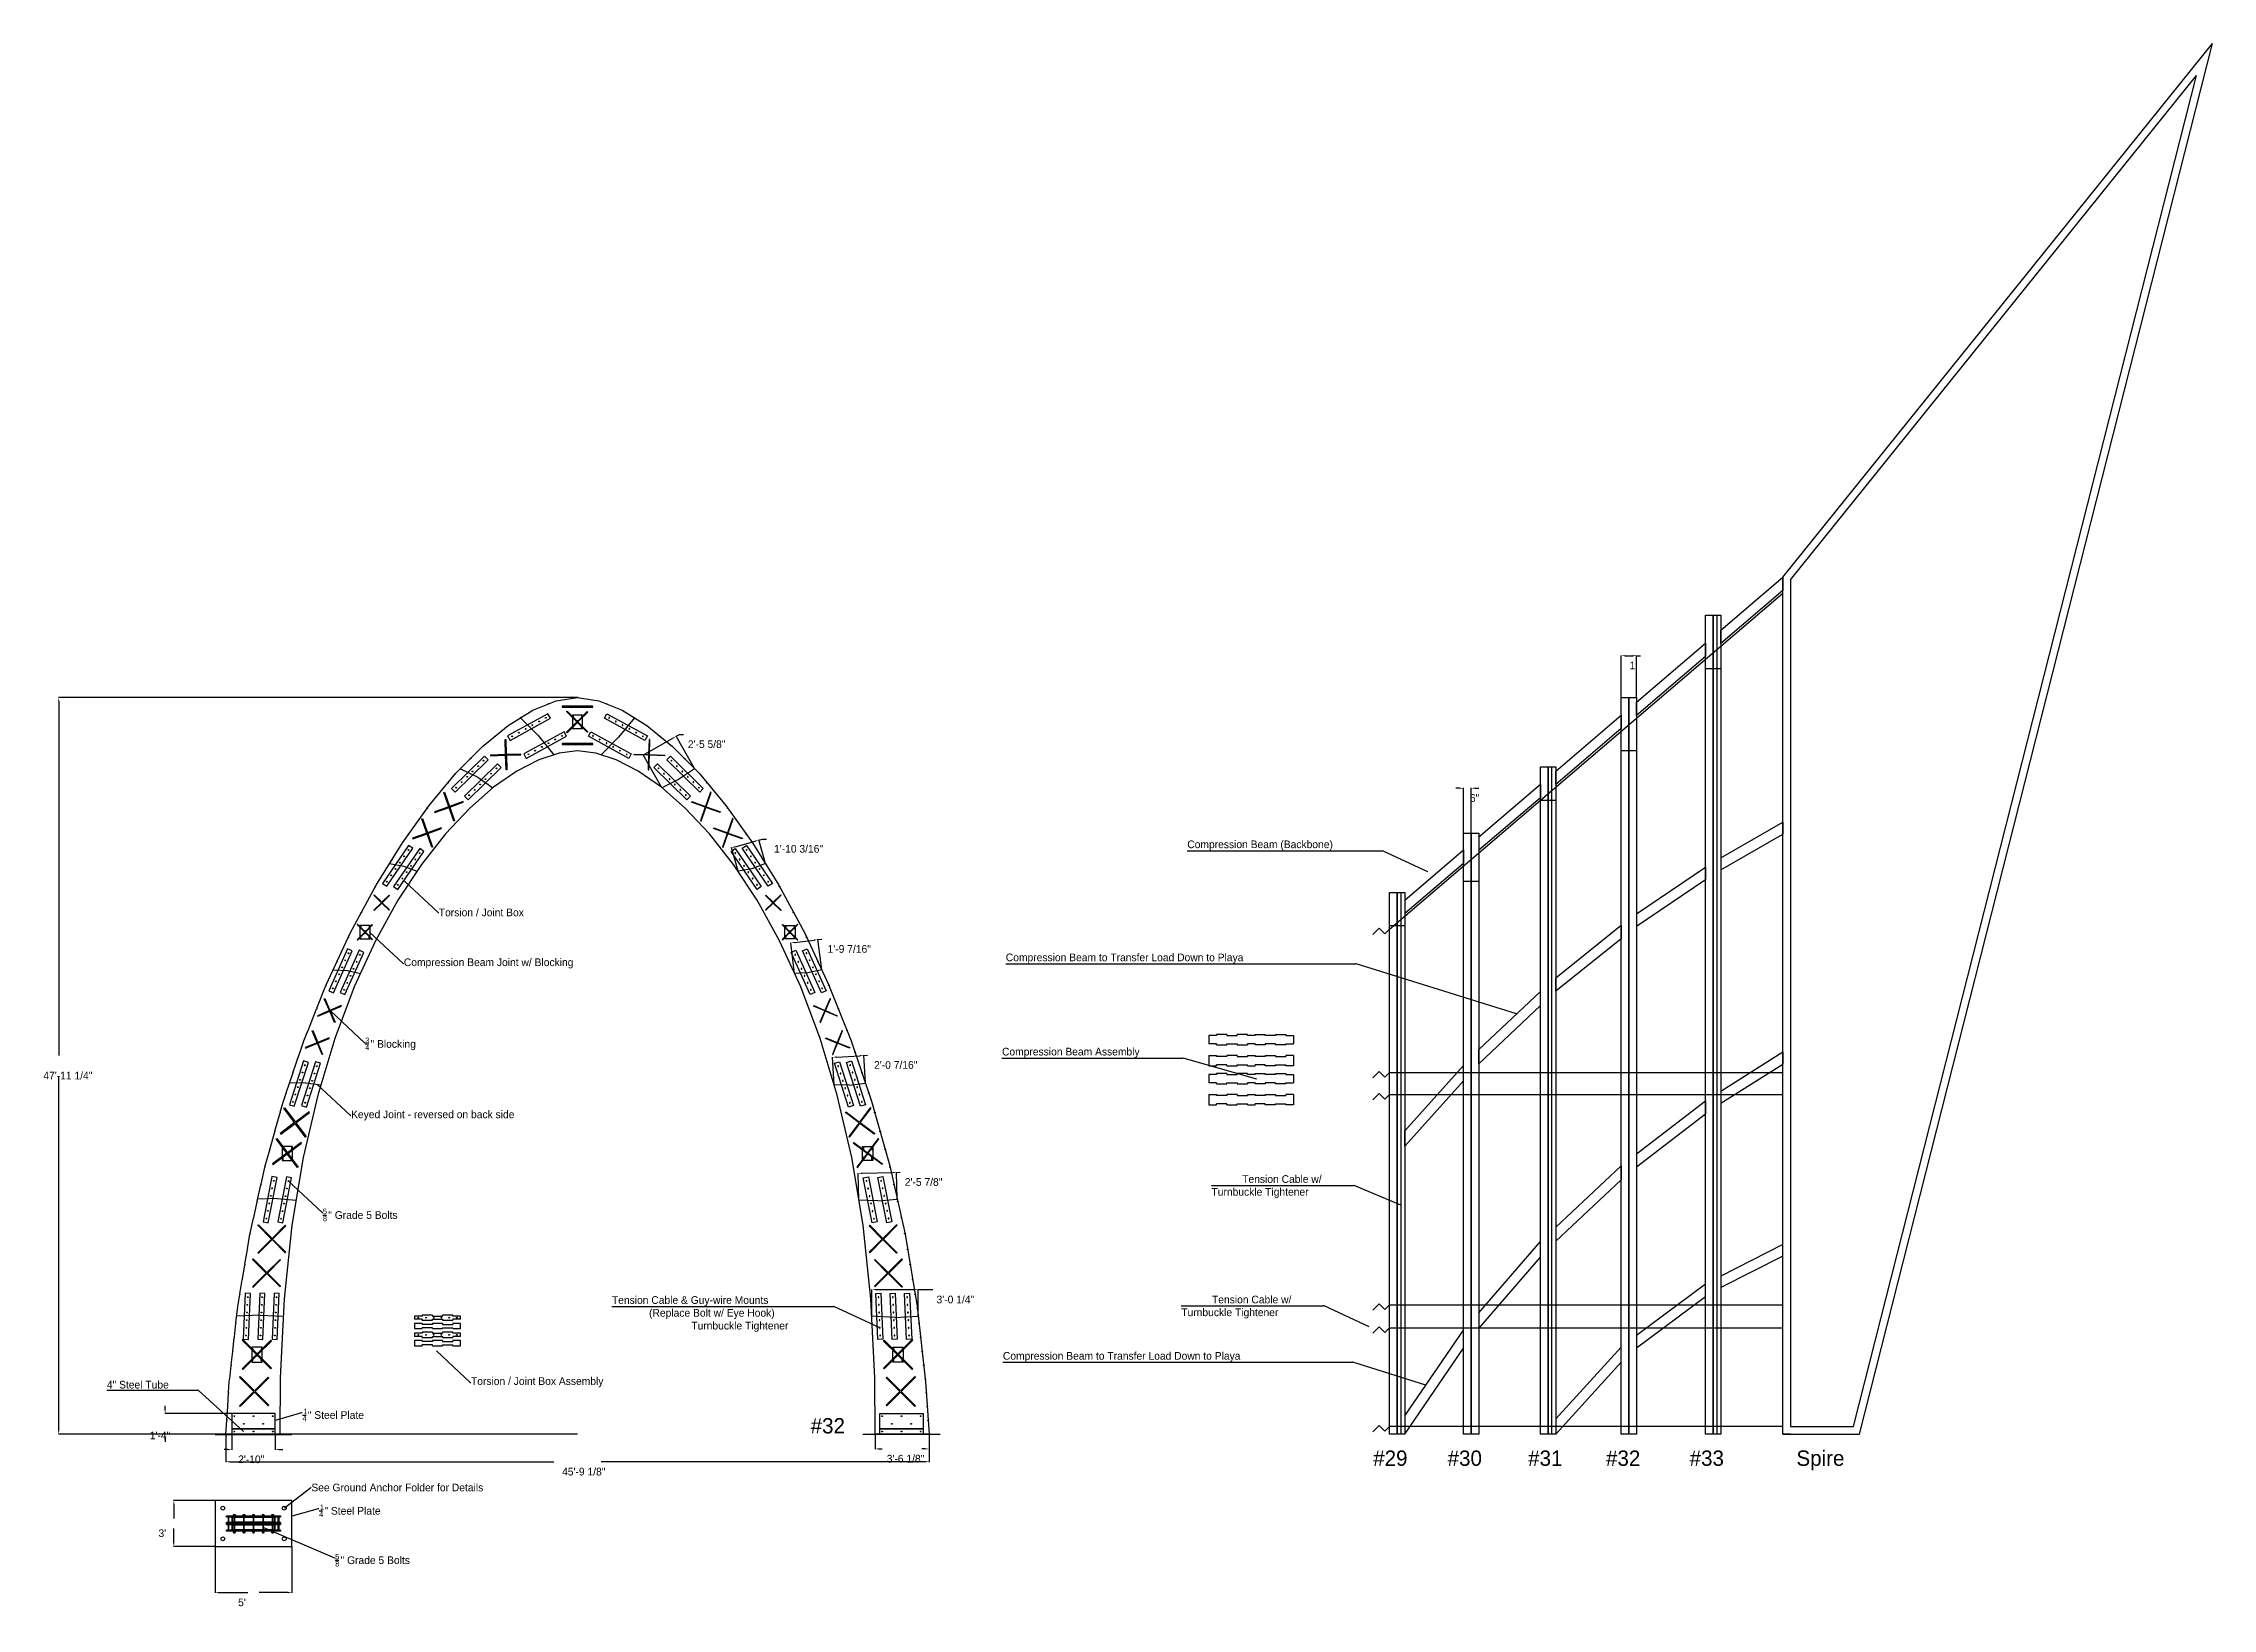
# Model space of a CAD drawing. Extents: x 0 to 8043, y -132 to 1090.
# Drawn here: x 6349 to 8043, y -132 to 1090 of the extents above; entities that cross this region are included whole.
import ezdxf

# ---------------------------------------------------------------- set-up
doc = ezdxf.new("R2010")
doc.units = 0
doc.layers.get('0').update_dxf_attribs({"linetype": 'CONTINUOUS'})
doc.layers.get('DEFPOINTS').update_dxf_attribs({"linetype": 'CONTINUOUS'})
for name, color, linetype in [('ANNOTATION', 7, 'CONTINUOUS'), ('BASE_PLATES', 6, 'CONTINUOUS'), ('COMPRESSION_BOX', 1, 'CONTINUOUS'), ('JOINTS', 3, 'CONTINUOUS'), ('TENSION', 4, 'CONTINUOUS')]:
    doc.layers.add(name, color=color, linetype=linetype)
doc.dimstyles.get("Standard").update_dxf_attribs({"dimtxt": 0.18, "dimasz": 0.18, "dimexe": 0.18, "dimexo": 0.0625, "dimgap": 0.09, "dimtad": 0, "dimtih": 1, "dimtoh": 1, "dimzin": 0, "dimcen": 0.09, "dimazin": 3, "dimtfac": 1, "dimtofl": 0, "dimtmove": 0, "dimatfit": 3})

msp = doc.modelspace()

# ---------------------------------------------------------------- blocks, each defined once
blk = doc.blocks.new('*U22')
at = {"layer": 'JOINTS'}
blk.add_circle((0, 0), 0.312, dxfattribs=at)
blk = doc.blocks.new('*U23')
at = {"layer": 'JOINTS', "color": 0, "linetype": 'BYBLOCK'}
for p in [(0, 0), (0, -6), (0, -12), (0, -18), (0, -24), (0, -30)]:
    blk.add_blockref('*U22', p, dxfattribs=at)
blk = doc.blocks.new('*U49')
at = {"layer": 'JOINTS'}
blk.add_circle((0, 0), 0.312, dxfattribs=at)
blk = doc.blocks.new('*U51')
at = {"layer": 'JOINTS', "color": 0, "linetype": 'BYBLOCK'}
for p in [(0, 0), (0, -6), (0, -12), (0, -18), (0, -24), (0, -30)]:
    blk.add_blockref('*U49', p, dxfattribs=at)
blk = doc.blocks.new('*U68')
at = {"layer": 'JOINTS'}
blk.add_circle((0, 0), 0.312, dxfattribs=at)
blk = doc.blocks.new('*U70')
at = {"layer": 'JOINTS', "color": 0, "linetype": 'BYBLOCK'}
for p in [(0, 0), (0, -6), (0, -12), (0, -18), (0, -24), (0, -30)]:
    blk.add_blockref('*U68', p, dxfattribs=at)
blk = doc.blocks.new('*U79')
at = {"layer": 'JOINTS'}
blk.add_circle((0, 0), 0.312, dxfattribs=at)
blk = doc.blocks.new('*U81')
at = {"layer": 'JOINTS', "color": 0, "linetype": 'BYBLOCK'}
for p in [(0, 0), (0, -6), (0, -12), (0, -18), (0, -24), (0, -30)]:
    blk.add_blockref('*U79', p, dxfattribs=at)
blk = doc.blocks.new('*U90')
at = {"layer": 'JOINTS'}
blk.add_circle((0, 0), 0.312, dxfattribs=at)
blk = doc.blocks.new('*U92')
at = {"layer": 'JOINTS', "color": 0, "linetype": 'BYBLOCK'}
for p in [(0, 0), (0, -6), (0, -12), (0, -18), (0, -24), (0, -30)]:
    blk.add_blockref('*U90', p, dxfattribs=at)
blk = doc.blocks.new('*U101')
at = {"layer": 'JOINTS'}
blk.add_circle((0, 0), 0.312, dxfattribs=at)
blk = doc.blocks.new('*U103')
at = {"layer": 'JOINTS', "color": 0, "linetype": 'BYBLOCK'}
for p in [(0, 0), (0, -6), (0, -12), (0, -18), (0, -24), (0, -30)]:
    blk.add_blockref('*U101', p, dxfattribs=at)
blk = doc.blocks.new('*U112')
at = {"layer": 'JOINTS'}
blk.add_circle((0, 0), 0.312, dxfattribs=at)
blk = doc.blocks.new('*U114')
at = {"layer": 'JOINTS', "color": 0, "linetype": 'BYBLOCK'}
for p in [(0, 0), (0, -6), (0, -12), (0, -18), (0, -24), (0, -30)]:
    blk.add_blockref('*U112', p, dxfattribs=at)
blk = doc.blocks.new('*U166')
at = {"layer": 'JOINTS'}
blk.add_circle((0, 0), 0.312, dxfattribs=at)
blk = doc.blocks.new('*U167')
at = {"layer": 'JOINTS', "color": 0, "linetype": 'BYBLOCK'}
for p in [(0, 0), (0, -6), (0, -12), (0, -18), (0, -24), (0, -30)]:
    blk.add_blockref('*U166', p, dxfattribs=at)
blk = doc.blocks.new('*U172')
at = {"layer": 'JOINTS'}
blk.add_circle((0, 0), 0.312, dxfattribs=at)
blk = doc.blocks.new('*U174')
at = {"layer": 'JOINTS', "color": 0, "linetype": 'BYBLOCK'}
for p in [(0, 0), (0, -6), (0, -12), (0, -18), (0, -24), (0, -30)]:
    blk.add_blockref('*U172', p, dxfattribs=at)
blk = doc.blocks.new('*U175')
at = {"layer": 'JOINTS'}
blk.add_circle((0, 0), 0.312, dxfattribs=at)
blk = doc.blocks.new('*U177')
at = {"layer": 'JOINTS', "color": 0, "linetype": 'BYBLOCK'}
for p in [(0, 0), (0, -6), (0, -12), (0, -18), (0, -24), (0, -30)]:
    blk.add_blockref('*U175', p, dxfattribs=at)
blk = doc.blocks.new('*U178')
at = {"layer": 'JOINTS'}
blk.add_circle((0, 0), 0.312, dxfattribs=at)
blk = doc.blocks.new('*U180')
at = {"layer": 'JOINTS', "color": 0, "linetype": 'BYBLOCK'}
for p in [(0, 0), (0, -6), (0, -12), (0, -18), (0, -24), (0, -30)]:
    blk.add_blockref('*U178', p, dxfattribs=at)
blk = doc.blocks.new('*U181')
at = {"layer": 'JOINTS'}
blk.add_circle((0, 0), 0.312, dxfattribs=at)
blk = doc.blocks.new('*U183')
at = {"layer": 'JOINTS', "color": 0, "linetype": 'BYBLOCK'}
for p in [(0, 0), (0, -6), (0, -12), (0, -18), (0, -24), (0, -30)]:
    blk.add_blockref('*U181', p, dxfattribs=at)
blk = doc.blocks.new('*U187')
at = {"layer": 'JOINTS'}
blk.add_circle((0, 0), 0.312, dxfattribs=at)
blk = doc.blocks.new('*U189')
at = {"layer": 'JOINTS', "color": 0, "linetype": 'BYBLOCK'}
for p in [(0, 0), (0, -6), (0, -12), (0, -18), (0, -24), (0, -30)]:
    blk.add_blockref('*U187', p, dxfattribs=at)
blk = doc.blocks.new('*U190')
at = {"layer": 'JOINTS'}
blk.add_circle((0, 0), 0.312, dxfattribs=at)
blk = doc.blocks.new('*U192')
at = {"layer": 'JOINTS', "color": 0, "linetype": 'BYBLOCK'}
for p in [(0, 0), (0, -6), (0, -12), (0, -18), (0, -24), (0, -30)]:
    blk.add_blockref('*U190', p, dxfattribs=at)
blk = doc.blocks.new('*U193')
at = {"layer": 'JOINTS'}
blk.add_circle((0, 0), 0.312, dxfattribs=at)
blk = doc.blocks.new('*U195')
at = {"layer": 'JOINTS', "color": 0, "linetype": 'BYBLOCK'}
for p in [(0, 0), (0, -6), (0, -12), (0, -18), (0, -24), (0, -30)]:
    blk.add_blockref('*U193', p, dxfattribs=at)
blk = doc.blocks.new('*U196')
at = {"layer": 'JOINTS'}
blk.add_circle((0, 0), 0.312, dxfattribs=at)
blk = doc.blocks.new('*U198')
at = {"layer": 'JOINTS', "color": 0, "linetype": 'BYBLOCK'}
for p in [(0, 0), (0, -6), (0, -12), (0, -18), (0, -24), (0, -30)]:
    blk.add_blockref('*U196', p, dxfattribs=at)
blk = doc.blocks.new('*U199')
at = {"layer": 'JOINTS'}
blk.add_circle((0, 0), 0.312, dxfattribs=at)
blk = doc.blocks.new('*U201')
at = {"layer": 'JOINTS', "color": 0, "linetype": 'BYBLOCK'}
for p in [(0, 0), (0, -6), (0, -12), (0, -18), (0, -24), (0, -30)]:
    blk.add_blockref('*U199', p, dxfattribs=at)
blk = doc.blocks.new('*U203')
at = {"layer": 'JOINTS'}
blk.add_circle((0, 0), 0.312, dxfattribs=at)
blk = doc.blocks.new('*U205')
at = {"layer": 'JOINTS', "color": 0, "linetype": 'BYBLOCK'}
for p in [(0, 0), (0, -6), (0, -12), (0, -18), (0, -24), (0, -30)]:
    blk.add_blockref('*U203', p, dxfattribs=at)
blk = doc.blocks.new('*U222')
at = {"layer": 'JOINTS'}
blk.add_circle((0, 0), 0.312, dxfattribs=at)
blk = doc.blocks.new('*U223')
at = {"layer": 'JOINTS', "color": 0, "linetype": 'BYBLOCK'}
for p in [(0, 0), (0, -6), (0, -12), (0, -18), (0, -24), (0, -30)]:
    blk.add_blockref('*U222', p, dxfattribs=at)
blk = doc.blocks.new('*U224')
at = {"layer": 'JOINTS'}
blk.add_circle((0, 0), 0.312, dxfattribs=at)
blk = doc.blocks.new('*U225')
at = {"layer": 'JOINTS', "color": 0, "linetype": 'BYBLOCK'}
for p in [(0, 0), (0, -6), (0, -12), (0, -18), (0, -24), (0, -30)]:
    blk.add_blockref('*U224', p, dxfattribs=at)
blk = doc.blocks.new('*U214')
at = {"layer": 'JOINTS'}
blk.add_circle((0, 0), 0.312, dxfattribs=at)
blk = doc.blocks.new('*U215')
at = {"layer": 'JOINTS', "color": 0, "linetype": 'BYBLOCK'}
for p in [(0, 0), (0, -6), (0, -12), (0, -18), (0, -24), (0, -30)]:
    blk.add_blockref('*U214', p, dxfattribs=at)
blk = doc.blocks.new('*U216')
at = {"layer": 'JOINTS'}
blk.add_circle((0, 0), 0.312, dxfattribs=at)
blk = doc.blocks.new('*U217')
at = {"layer": 'JOINTS', "color": 0, "linetype": 'BYBLOCK'}
for p in [(0, 0), (0, -6), (0, -12), (0, -18), (0, -24), (0, -30)]:
    blk.add_blockref('*U216', p, dxfattribs=at)
blk = doc.blocks.new('*U226')
at = {"layer": 'JOINTS'}
blk.add_circle((0, 0), 0.312, dxfattribs=at)
blk = doc.blocks.new('*U227')
at = {"layer": 'JOINTS', "color": 0, "linetype": 'BYBLOCK'}
for p in [(0, 0), (0, -6), (0, -12), (0, -18), (0, -24), (0, -30)]:
    blk.add_blockref('*U226', p, dxfattribs=at)
blk = doc.blocks.new('*U228')
at = {"layer": 'JOINTS'}
blk.add_circle((0, 0), 0.312, dxfattribs=at)
blk = doc.blocks.new('*U229')
at = {"layer": 'JOINTS', "color": 0, "linetype": 'BYBLOCK'}
for p in [(0, 0), (0, -6), (0, -12), (0, -18), (0, -24), (0, -30)]:
    blk.add_blockref('*U228', p, dxfattribs=at)
blk = doc.blocks.new('*U206')
at = {"layer": 'JOINTS'}
blk.add_circle((0, 0), 0.312, dxfattribs=at)
blk = doc.blocks.new('*U207')
at = {"layer": 'JOINTS', "color": 0, "linetype": 'BYBLOCK'}
for p in [(0, 0), (0, -6), (0, -12), (0, -18), (0, -24), (0, -30)]:
    blk.add_blockref('*U206', p, dxfattribs=at)
blk = doc.blocks.new('*U208')
at = {"layer": 'JOINTS'}
blk.add_circle((0, 0), 0.312, dxfattribs=at)
blk = doc.blocks.new('*U209')
at = {"layer": 'JOINTS', "color": 0, "linetype": 'BYBLOCK'}
for p in [(0, 0), (0, -6), (0, -12), (0, -18), (0, -24), (0, -30)]:
    blk.add_blockref('*U208', p, dxfattribs=at)
blk = doc.blocks.new('*U210')
at = {"layer": 'JOINTS'}
blk.add_circle((0, 0), 0.312, dxfattribs=at)
blk = doc.blocks.new('*U211')
at = {"layer": 'JOINTS', "color": 0, "linetype": 'BYBLOCK'}
for p in [(0, 0), (0, -6), (0, -12), (0, -18), (0, -24), (0, -30)]:
    blk.add_blockref('*U210', p, dxfattribs=at)
blk = doc.blocks.new('*U218')
at = {"layer": 'JOINTS'}
blk.add_circle((0, 0), 0.312, dxfattribs=at)
blk = doc.blocks.new('*U219')
at = {"layer": 'JOINTS', "color": 0, "linetype": 'BYBLOCK'}
for p in [(0, 0), (0, -6), (0, -12), (0, -18), (0, -24), (0, -30)]:
    blk.add_blockref('*U218', p, dxfattribs=at)
blk = doc.blocks.new('*U220')
at = {"layer": 'JOINTS'}
blk.add_circle((0, 0), 0.312, dxfattribs=at)
blk = doc.blocks.new('*U221')
at = {"layer": 'JOINTS', "color": 0, "linetype": 'BYBLOCK'}
for p in [(0, 0), (0, -6), (0, -12), (0, -18), (0, -24), (0, -30)]:
    blk.add_blockref('*U220', p, dxfattribs=at)
blk = doc.blocks.new('*U230')
at = {"layer": 'JOINTS'}
blk.add_circle((0, 0), 0.312, dxfattribs=at)
blk = doc.blocks.new('*U231')
at = {"layer": 'JOINTS', "color": 0, "linetype": 'BYBLOCK'}
for p in [(0, 0), (0, -6), (0, -12), (0, -18), (0, -24), (0, -30)]:
    blk.add_blockref('*U230', p, dxfattribs=at)
blk = doc.blocks.new('*U232')
at = {"layer": 'JOINTS'}
blk.add_circle((0, 0), 0.312, dxfattribs=at)
blk = doc.blocks.new('*U233')
at = {"layer": 'JOINTS', "color": 0, "linetype": 'BYBLOCK'}
for p in [(0, 0), (0, -6), (0, -12), (0, -18), (0, -24), (0, -30)]:
    blk.add_blockref('*U232', p, dxfattribs=at)
blk = doc.blocks.new('*U212')
at = {"layer": 'JOINTS'}
blk.add_circle((0, 0), 0.312, dxfattribs=at)
blk = doc.blocks.new('*U213')
at = {"layer": 'JOINTS', "color": 0, "linetype": 'BYBLOCK'}
for p in [(0, 0), (0, -6), (0, -12), (0, -18), (0, -24), (0, -30)]:
    blk.add_blockref('*U212', p, dxfattribs=at)
blk = doc.blocks.new('*U234')
at = {"layer": 'JOINTS'}
blk.add_circle((0, 0), 0.312, dxfattribs=at)
blk = doc.blocks.new('*U235')
at = {"layer": 'JOINTS', "color": 0, "linetype": 'BYBLOCK'}
for p in [(0, 0), (0, -6), (0, -12), (0, -18), (0, -24), (0, -30)]:
    blk.add_blockref('*U234', p, dxfattribs=at)
blk = doc.blocks.new('*U330')
at = {"layer": 'ANNOTATION'}
blk.add_text('#32', height=12, dxfattribs=at).set_placement((7568.9, -21))
blk = doc.blocks.new('*U332')
at = {"layer": 'ANNOTATION'}
blk.add_text('#32', height=12, dxfattribs=at).set_placement((6947.8, 4.3))
blk = doc.blocks.new('*U333')
at = {"layer": 'ANNOTATION'}
blk.add_text('#31', height=12, dxfattribs=at).set_placement((7508.1, -21))
blk = doc.blocks.new('*U334')
at = {"layer": 'ANNOTATION'}
blk.add_text('#30', height=12, dxfattribs=at).set_placement((7445.2, -21))
blk = doc.blocks.new('*U335')
at = {"layer": 'ANNOTATION'}
blk.add_text('#29', height=12, dxfattribs=at).set_placement((7387.1, -21))
blk = doc.blocks.new('*U336')
at = {"layer": 'ANNOTATION'}
blk.add_text('#33', height=12, dxfattribs=at).set_placement((7634.2, -21))
blk = doc.blocks.new('*U337')
at = {"layer": 'ANNOTATION'}
blk.add_text('Spire', height=12, dxfattribs=at).set_placement((7717.6, -21))
blk = doc.blocks.new('*U338')
at = {"layer": 'ANNOTATION', "linetype": 'BYBLOCK'}
blk.add_line((6557.5, -37.9), (6557.8, -37.9), dxfattribs=at)
blk.add_lwpolyline([(6536.9, -53.9), (6557.5, -37.9)], dxfattribs=at)
at = {"layer": 'ANNOTATION'}
blk.add_solid([(6536.9, -53.9), (6536.7, -54), (6536.8, -53.9)], dxfattribs=at)
blk.add_text('See Ground Anchor Folder for Details', height=6, dxfattribs=at).set_placement((6557.9, -40.9))
blk = doc.blocks.new('*U340')
at = {"layer": 'ANNOTATION', "linetype": 'BYBLOCK'}
blk.add_line((6563.5, -54.2), (6563.8, -54.2), dxfattribs=at)
at = {"layer": 'ANNOTATION'}
blk.add_line((6563.9, -56.1), (6566.7, -56.1), dxfattribs=at)
at = {"layer": 'ANNOTATION', "linetype": 'BYBLOCK'}
blk.add_lwpolyline([(6542.9, -60.1), (6563.5, -54.2)], dxfattribs=at)
at = {"layer": 'ANNOTATION'}
blk.add_solid([(6542.9, -60.1), (6542.7, -60.2), (6542.9, -60.1)], dxfattribs=at)
for s, height, p in [('4', 4.2, (6563.9, -61)), ('1', 4.2, (6564.6, -55.4)), ('" Steel Plate', 6, (6568.1, -59.1))]:
    blk.add_text(s, height=height, dxfattribs=at).set_placement(p)
blk = doc.blocks.new('*U342')
at = {"layer": 'ANNOTATION', "linetype": 'BYBLOCK'}
blk.add_line((6550.5, 20.6), (6550.8, 20.6), dxfattribs=at)
at = {"layer": 'ANNOTATION'}
blk.add_line((6550.9, 18.7), (6553.7, 18.7), dxfattribs=at)
at = {"layer": 'ANNOTATION', "linetype": 'BYBLOCK'}
blk.add_lwpolyline([(6529.9, 14.7), (6550.5, 20.6)], dxfattribs=at)
at = {"layer": 'ANNOTATION'}
blk.add_solid([(6529.9, 14.6), (6529.7, 14.6), (6529.9, 14.7)], dxfattribs=at)
for s, height, p in [('4', 4.2, (6550.9, 13.8)), ('1', 4.2, (6551.6, 19.4)), ('" Steel Plate', 6, (6555.1, 15.7))]:
    blk.add_text(s, height=height, dxfattribs=at).set_placement(p)
blk = doc.blocks.new('*U344')
at = {"layer": 'ANNOTATION', "linetype": 'BYBLOCK'}
blk.add_line((6469.6, 38.2), (6469.3, 38.2), dxfattribs=at)
for points in [[(6398.2, 38.2), (6469.3, 38.2)], [(6505, 5.9), (6469.6, 38.2)]]:
    blk.add_lwpolyline(points, dxfattribs=at)
at = {"layer": 'ANNOTATION'}
blk.add_solid([(6505.1, 5.9), (6505.2, 5.8), (6505, 5.9)], dxfattribs=at)
blk.add_text('4" Steel Tube', height=6, dxfattribs=at).set_placement((6398.2, 39.4))
blk = doc.blocks.new('*U346')
at = {"layer": 'ANNOTATION', "linetype": 'BYBLOCK'}
blk.add_line((6576, -92.8), (6576.4, -92.8), dxfattribs=at)
at = {"layer": 'ANNOTATION'}
blk.add_line((6576.5, -94.7), (6579.3, -94.7), dxfattribs=at)
at = {"layer": 'ANNOTATION', "linetype": 'BYBLOCK'}
blk.add_lwpolyline([(6520.1, -68.9), (6576, -92.8)], dxfattribs=at)
at = {"layer": 'ANNOTATION'}
blk.add_solid([(6520.1, -68.9), (6519.9, -68.8), (6520.1, -68.9)], dxfattribs=at)
for s, height, p in [('5', 4.2, (6576.5, -94)), ('8', 4.2, (6576.5, -99.6)), ('" Grade 5 Bolts', 6, (6580.7, -97.7))]:
    blk.add_text(s, height=height, dxfattribs=at).set_placement(p)
blk = doc.blocks.new('*U348')
at = {"layer": 'ANNOTATION', "linetype": 'BYBLOCK'}
blk.add_line((6566.4, 176.8), (6566.8, 176.8), dxfattribs=at)
at = {"layer": 'ANNOTATION'}
blk.add_line((6566.9, 174.9), (6569.7, 174.9), dxfattribs=at)
at = {"layer": 'ANNOTATION', "linetype": 'BYBLOCK'}
blk.add_lwpolyline([(6540.1, 201.3), (6566.4, 176.8)], dxfattribs=at)
at = {"layer": 'ANNOTATION'}
blk.add_solid([(6540.1, 201.3), (6540, 201.5), (6540.1, 201.4)], dxfattribs=at)
for s, height, p in [('5', 4.2, (6566.9, 175.6)), ('8', 4.2, (6566.9, 170)), ('" Grade 5 Bolts', 6, (6571.1, 171.9))]:
    blk.add_text(s, height=height, dxfattribs=at).set_placement(p)
blk = doc.blocks.new('*U350')
at = {"layer": 'ANNOTATION', "linetype": 'BYBLOCK'}
blk.add_line((6588.5, 252.5), (6588.8, 252.5), dxfattribs=at)
blk.add_lwpolyline([(6562.1, 277), (6588.5, 252.5)], dxfattribs=at)
at = {"layer": 'ANNOTATION'}
blk.add_solid([(6562.1, 277), (6562, 277.1), (6562.1, 277)], dxfattribs=at)
blk.add_text('Keyed Joint - reversed on back side', height=6, dxfattribs=at).set_placement((6588.9, 250.5))
blk = doc.blocks.new('*U352')
at = {"layer": 'ANNOTATION', "linetype": 'BYBLOCK'}
blk.add_line((6599.4, 309.4), (6599.8, 309.4), dxfattribs=at)
at = {"layer": 'ANNOTATION'}
blk.add_line((6599.9, 308.5), (6602.7, 308.5), dxfattribs=at)
at = {"layer": 'ANNOTATION', "linetype": 'BYBLOCK'}
blk.add_lwpolyline([(6573.1, 334), (6599.4, 309.4)], dxfattribs=at)
at = {"layer": 'ANNOTATION'}
blk.add_solid([(6573, 333.9), (6572.9, 334.1), (6573.1, 334)], dxfattribs=at)
for s, height, p in [('4', 4.2, (6599.9, 303.6)), ('3', 4.2, (6599.9, 309.2)), ('" Blocking', 6, (6604.1, 305.5))]:
    blk.add_text(s, height=height, dxfattribs=at).set_placement(p)
blk = doc.blocks.new('*U354')
at = {"layer": 'ANNOTATION', "linetype": 'BYBLOCK'}
blk.add_line((6629.6, 371.3), (6630, 371.3), dxfattribs=at)
blk.add_lwpolyline([(6603.3, 395.8), (6629.6, 371.3)], dxfattribs=at)
at = {"layer": 'ANNOTATION'}
blk.add_solid([(6603.2, 395.8), (6603.1, 395.9), (6603.3, 395.8)], dxfattribs=at)
blk.add_text('Compression Beam Joint w/ Blocking', height=6, dxfattribs=at).set_placement((6630.1, 369.3))
blk = doc.blocks.new('*U356')
at = {"layer": 'ANNOTATION', "linetype": 'BYBLOCK'}
blk.add_line((6657, 411.2), (6657.3, 411.2), dxfattribs=at)
blk.add_lwpolyline([(6630.6, 435.7), (6657, 411.2)], dxfattribs=at)
at = {"layer": 'ANNOTATION'}
blk.add_solid([(6630.6, 435.7), (6630.5, 435.8), (6630.6, 435.7)], dxfattribs=at)
blk.add_text('Torsion / Joint Box', height=6, dxfattribs=at).set_placement((6657.4, 408.2))
blk = doc.blocks.new('*U359')
at = {"layer": 'ANNOTATION', "linetype": 'BYBLOCK'}
blk.add_line((6966, 103.5), (6965.7, 103.5), dxfattribs=at)
for points in [[(6792.6, 103.5), (6965.7, 103.5)], [(7001.4, 87.1), (6966, 103.5)]]:
    blk.add_lwpolyline(points, dxfattribs=at)
at = {"layer": 'ANNOTATION'}
blk.add_solid([(7001.4, 87.1), (7001.6, 87), (7001.4, 87)], dxfattribs=at)
for s, p in [('Tension Cable & Guy-wire Mounts', (6792.6, 105.5)), ('(Replace Bolt w/ Eye Hook)', (6821.6, 95.5)), ('Turnbuckle Tightener', (6854.6, 85.5))]:
    blk.add_text(s, height=6, dxfattribs=at).set_placement(p)
blk = doc.blocks.new('*U361')
at = {"layer": 'ANNOTATION', "linetype": 'BYBLOCK'}
blk.add_line((7348.7, 103.9), (7348.3, 103.9), dxfattribs=at)
for points in [[(7237.2, 103.9), (7348.3, 103.9)], [(7384, 87.5), (7348.7, 103.9)]]:
    blk.add_lwpolyline(points, dxfattribs=at)
at = {"layer": 'ANNOTATION'}
blk.add_solid([(7384, 87.5), (7384.2, 87.4), (7384, 87.4)], dxfattribs=at)
for s, p in [('Turnbuckle Tightener', (7237.2, 95.9)), ('Tension Cable w/', (7261.2, 105.9))]:
    blk.add_text(s, height=6, dxfattribs=at).set_placement(p)
blk = doc.blocks.new('*U363')
at = {"layer": 'ANNOTATION', "linetype": 'BYBLOCK'}
blk.add_line((7372.2, 198), (7371.9, 198), dxfattribs=at)
for points in [[(7260.8, 198), (7371.9, 198)], [(7408.7, 182.6), (7372.2, 198)]]:
    blk.add_lwpolyline(points, dxfattribs=at)
at = {"layer": 'ANNOTATION'}
blk.add_solid([(7408.7, 182.6), (7408.8, 182.5), (7408.7, 182.6)], dxfattribs=at)
for s, p in [('Tension Cable w/', (7284.8, 200)), ('Turnbuckle Tightener', (7260.8, 190))]:
    blk.add_text(s, height=6, dxfattribs=at).set_placement(p)
blk = doc.blocks.new('*U365')
at = {"layer": 'ANNOTATION', "linetype": 'BYBLOCK'}
blk.add_line((7394.4, 459.4), (7394, 459.4), dxfattribs=at)
for points in [[(7241.9, 459.4), (7394, 459.4)], [(7429.7, 442.9), (7394.4, 459.4)]]:
    blk.add_lwpolyline(points, dxfattribs=at)
at = {"layer": 'ANNOTATION'}
blk.add_solid([(7429.8, 443), (7429.9, 442.9), (7429.7, 442.9)], dxfattribs=at)
blk.add_text('Compression Beam (Backbone)', height=6, dxfattribs=at).set_placement((7241.9, 461.4))
blk = doc.blocks.new('*U367')
at = {"layer": 'ANNOTATION', "linetype": 'BYBLOCK'}
blk.add_line((7373.7, 371.1), (7373.3, 371.1), dxfattribs=at)
for points in [[(7100.2, 371.1), (7373.3, 371.1)], [(7498.9, 331.9), (7373.7, 371.1)]]:
    blk.add_lwpolyline(points, dxfattribs=at)
at = {"layer": 'ANNOTATION'}
blk.add_solid([(7498.9, 332), (7499, 331.9), (7498.8, 331.9)], dxfattribs=at)
blk.add_text('Compression Beam to Transfer Load Down to Playa', height=6, dxfattribs=at).set_placement((7100.2, 373.1))
blk = doc.blocks.new('*U369')
at = {"layer": 'ANNOTATION', "linetype": 'BYBLOCK'}
blk.add_line((7371.3, 59.9), (7371, 59.9), dxfattribs=at)
for points in [[(7097.9, 59.9), (7371, 59.9)], [(7428.1, 42.1), (7371.3, 59.9)]]:
    blk.add_lwpolyline(points, dxfattribs=at)
at = {"layer": 'ANNOTATION'}
blk.add_solid([(7428.1, 42.1), (7428.3, 42.1), (7428.1, 42.1)], dxfattribs=at)
blk.add_text('Compression Beam to Transfer Load Down to Playa', height=6, dxfattribs=at).set_placement((7097.9, 61.9))
blk = doc.blocks.new('*D295')
at = {"layer": 'ANNOTATION', "color": 0}
for p, q in [((6482.7, -84.1), (6482.7, -120.2)), ((6542.7, -84.1), (6542.7, -120.2)), ((6485.7, -120), (6508.2, -120)), ((6539.7, -120), (6517.2, -120))]:
    blk.add_line(p, q, dxfattribs=at)
for points in [[(6485.7, -119.5), (6485.7, -120.5), (6482.7, -120)], [(6539.7, -119.5), (6539.7, -120.5), (6542.7, -120)]]:
    blk.add_solid(points, dxfattribs=at)
at = {"layer": 'DEFPOINTS', "color": 0}
for p in [(6482.7, -84), (6542.7, -84), (6542.7, -120)]:
    blk.add_point(p, dxfattribs=at)
at = {"layer": 'ANNOTATION', "color": 0}
blk.add_text("5'", height=6, dxfattribs=at).set_placement((6500.7, -130.6))
blk = doc.blocks.new('*D296')
at = {"layer": 'ANNOTATION', "color": 0}
for p, q in [((6482.7, -48), (6450.3, -48)), ((6450.5, -51), (6450.5, -62)), ((6482.7, -84), (6450.3, -84)), ((6450.5, -81), (6450.5, -70))]:
    blk.add_line(p, q, dxfattribs=at)
for points in [[(6450, -51), (6451, -51), (6450.5, -48)], [(6450, -81), (6451, -81), (6450.5, -84)]]:
    blk.add_solid(points, dxfattribs=at)
at = {"layer": 'DEFPOINTS', "color": 0}
for p in [(6482.7, -48), (6450.5, -84), (6482.7, -84)]:
    blk.add_point(p, dxfattribs=at)
at = {"layer": 'ANNOTATION', "color": 0}
blk.add_text("3'", height=6, dxfattribs=at).set_placement((6438.5, -76.6))
blk = doc.blocks.new('*D297')
at = {"layer": 'ANNOTATION', "color": 0}
for p, q in [((6495.7, 19.8), (6443.5, 19.8)), ((6443.7, 22.8), (6443.7, 25.8)), ((6495.7, 3.8), (6443.5, 3.8)), ((6443.7, 0.8), (6443.7, -2.2))]:
    blk.add_line(p, q, dxfattribs=at)
for points in [[(6443.2, 22.8), (6444.2, 22.8), (6443.7, 19.8)], [(6443.2, 0.8), (6444.2, 0.8), (6443.7, 3.8)]]:
    blk.add_solid(points, dxfattribs=at)
at = {"layer": 'DEFPOINTS', "color": 0}
for p in [(6495.7, 19.8), (6443.7, 3.8), (6495.7, 3.8)]:
    blk.add_point(p, dxfattribs=at)
at = {"layer": 'ANNOTATION', "color": 0}
blk.add_text('1\'-4"', height=6, dxfattribs=at).set_placement((6431.7, -0.2))
blk = doc.blocks.new('*D298')
at = {"layer": 'ANNOTATION', "color": 0}
for p, q in [((6495.7, 3.7), (6495.7, -8.4)), ((6529.7, 3.7), (6529.7, -8.4)), ((6492.7, -8.3), (6489.7, -8.3)), ((6532.7, -8.3), (6535.7, -8.3))]:
    blk.add_line(p, q, dxfattribs=at)
for points in [[(6492.7, -7.8), (6492.7, -8.8), (6495.7, -8.3)], [(6532.7, -7.8), (6532.7, -8.8), (6529.7, -8.3)]]:
    blk.add_solid(points, dxfattribs=at)
at = {"layer": 'DEFPOINTS', "color": 0}
for p in [(6495.7, 3.8), (6529.7, 3.8), (6529.7, -8.3)]:
    blk.add_point(p, dxfattribs=at)
at = {"layer": 'ANNOTATION', "color": 0}
blk.add_text('2\'-10"', height=6, dxfattribs=at).set_placement((6500.7, -18.9))
blk = doc.blocks.new('*U304')
at = {"layer": 'JOINTS'}
blk.add_circle((0, 0), 0.312, dxfattribs=at)
blk = doc.blocks.new('*U306')
at = {"layer": 'JOINTS', "color": 0, "linetype": 'BYBLOCK'}
for p in [(0, 0), (0, -6), (0, -12), (0, -18), (0, -24), (0, -30)]:
    blk.add_blockref('*U304', p, dxfattribs=at)
blk = doc.blocks.new('*U372')
at = {"layer": 'ANNOTATION', "linetype": 'BYBLOCK'}
blk.add_line((6682, 44.2), (6682.4, 44.2), dxfattribs=at)
blk.add_lwpolyline([(6655.7, 68.7), (6682, 44.2)], dxfattribs=at)
at = {"layer": 'ANNOTATION'}
blk.add_solid([(6655.6, 68.7), (6655.5, 68.9), (6655.7, 68.8)], dxfattribs=at)
blk.add_text('Torsion / Joint Box Assembly', height=6, dxfattribs=at).set_placement((6682.5, 42.2))
blk = doc.blocks.new('*U374')
at = {"layer": 'ANNOTATION', "linetype": 'BYBLOCK'}
blk.add_line((7238.6, 297.5), (7238.3, 297.5), dxfattribs=at)
for points in [[(7097.2, 297.5), (7238.3, 297.5)], [(7296.1, 281), (7238.6, 297.5)]]:
    blk.add_lwpolyline(points, dxfattribs=at)
at = {"layer": 'ANNOTATION'}
blk.add_solid([(7296.1, 281.1), (7296.2, 281), (7296.1, 281)], dxfattribs=at)
blk.add_text('Compression Beam Assembly', height=6, dxfattribs=at).set_placement((7097.2, 299.5))
blk = doc.blocks.new('*D317')
at = {"layer": 'ANNOTATION', "color": 0}
for p, q in [((6491.1, 3.7), (6491.1, -18)), ((7040.3, 3.7), (7040.3, -18)), ((6494.1, -17.8), (6747.2, -17.8)), ((7037.3, -17.8), (6784.2, -17.8))]:
    blk.add_line(p, q, dxfattribs=at)
for points in [[(6494.1, -17.3), (6494.1, -18.3), (6491.1, -17.8)], [(7037.3, -17.3), (7037.3, -18.3), (7040.3, -17.8)]]:
    blk.add_solid(points, dxfattribs=at)
at = {"layer": 'DEFPOINTS', "color": 0}
for p in [(6491.1, 3.8), (7040.3, 3.8), (7040.3, -17.8)]:
    blk.add_point(p, dxfattribs=at)
at = {"layer": 'ANNOTATION', "color": 0}
blk.add_text('45\'-9 1/8"', height=6, dxfattribs=at).set_placement((6753.7, -28.5))
blk = doc.blocks.new('*D318')
at = {"layer": 'ANNOTATION', "color": 0}
for p, q in [((6765.6, 579), (6360.4, 579)), ((6360.6, 576), (6360.6, 299.4)), ((6360.6, 6.8), (6360.6, 283.4)), ((6765.6, 3.8), (6360.4, 3.8))]:
    blk.add_line(p, q, dxfattribs=at)
for points in [[(6360.1, 576), (6361.1, 576), (6360.6, 579)], [(6360.1, 6.8), (6361.1, 6.8), (6360.6, 3.8)]]:
    blk.add_solid(points, dxfattribs=at)
at = {"layer": 'DEFPOINTS', "color": 0}
for p in [(6765.7, 579), (6360.6, 3.8), (6765.7, 3.8)]:
    blk.add_point(p, dxfattribs=at)
at = {"layer": 'ANNOTATION', "color": 0}
blk.add_text('47\'-11 1/4"', height=6, dxfattribs=at).set_placement((6348.6, 280.8))
blk = doc.blocks.new('*D319')
at = {"layer": 'ANNOTATION', "color": 0}
for p, q in [((6998.1, 3.7), (6998.1, -8)), ((7040.3, 3.7), (7040.3, -8)), ((7001.1, -7.8), (7003.7, -7.8)), ((7037.3, -7.8), (7034.7, -7.8))]:
    blk.add_line(p, q, dxfattribs=at)
for points in [[(7001.1, -7.3), (7001.1, -8.3), (6998.1, -7.8)], [(7037.3, -7.3), (7037.3, -8.3), (7040.3, -7.8)]]:
    blk.add_solid(points, dxfattribs=at)
at = {"layer": 'DEFPOINTS', "color": 0}
for p in [(6998.1, 3.8), (7040.3, 3.8), (7040.3, -7.8)]:
    blk.add_point(p, dxfattribs=at)
at = {"layer": 'ANNOTATION', "color": 0}
blk.add_text('3\'-6 1/8"', height=6, dxfattribs=at).set_placement((7007.2, -18.4))
blk = doc.blocks.new('*D320')
at = {"layer": 'ANNOTATION', "color": 0}
for p, q in [((6995.6, 95.9), (6995.6, 116.7)), ((6998.6, 116.6), (7028.8, 116.6)), ((7031.8, 95.9), (7031.8, 116.7)), ((7031.8, 116.6), (7043.1, 116.6))]:
    blk.add_line(p, q, dxfattribs=at)
for points in [[(6998.6, 117.1), (6998.6, 116.1), (6995.6, 116.6)], [(7028.8, 117.1), (7028.8, 116.1), (7031.8, 116.6)]]:
    blk.add_solid(points, dxfattribs=at)
at = {"layer": 'DEFPOINTS', "color": 0}
for p in [(7031.8, 116.6), (6995.6, 95.8), (7031.8, 95.8)]:
    blk.add_point(p, dxfattribs=at)
at = {"layer": 'ANNOTATION', "color": 0}
blk.add_text('3\'-0 1/4"', height=6, dxfattribs=at).set_placement((7046.1, 105.9))
blk = doc.blocks.new('*D321')
at = {"layer": 'ANNOTATION', "color": 0}
for p, q in [((6985.5, 186.6), (6984.9, 207.6)), ((6987.9, 207.5), (7011.8, 208.1)), ((7015.4, 187.4), (7014.8, 208.4)), ((7014.8, 208.2), (7017.8, 208.3))]:
    blk.add_line(p, q, dxfattribs=at)
for points in [[(6987.9, 208), (6987.9, 207), (6984.9, 207.4)], [(7011.7, 208.6), (7011.8, 207.6), (7014.8, 208.2)]]:
    blk.add_solid(points, dxfattribs=at)
at = {"layer": 'DEFPOINTS', "color": 0}
for p in [(7014.8, 208.2), (6985.5, 186.5), (7015.4, 187.3)]:
    blk.add_point(p, dxfattribs=at)
at = {"layer": 'ANNOTATION', "color": 0}
blk.add_text('2\'-5 7/8"', height=6, dxfattribs=at).set_placement((7021.3, 197.7))
blk = doc.blocks.new('*D322')
at = {"layer": 'ANNOTATION', "color": 0}
for p, q in [((6966.2, 276.6), (6964.9, 298.3)), ((6967.9, 298.3), (6986.3, 299.3)), ((6990.6, 278), (6989.3, 299.7)), ((6989.3, 299.5), (6992.3, 299.7))]:
    blk.add_line(p, q, dxfattribs=at)
for points in [[(6967.9, 298.8), (6967.9, 297.8), (6964.9, 298.1)], [(6986.3, 299.8), (6986.3, 298.8), (6989.3, 299.5)]]:
    blk.add_solid(points, dxfattribs=at)
at = {"layer": 'DEFPOINTS', "color": 0}
for p in [(6989.3, 299.5), (6966.2, 276.5), (6990.6, 278)]:
    blk.add_point(p, dxfattribs=at)
at = {"layer": 'ANNOTATION', "color": 0}
blk.add_text('2\'-0 7/16"', height=6, dxfattribs=at).set_placement((6997.3, 289.1))
blk = doc.blocks.new('*D323')
at = {"layer": 'ANNOTATION', "color": 0}
for p, q in [((6953.5, 390), (6956.5, 390.4)), ((6956.5, 366.3), (6953.5, 390.2)), ((6935.2, 363.6), (6932.2, 387.5)), ((6935.2, 387.7), (6950.5, 389.6))]:
    blk.add_line(p, q, dxfattribs=at)
for points in [[(6950.5, 390.1), (6950.6, 389.1), (6953.5, 390)], [(6935.1, 388.2), (6935.3, 387.2), (6932.2, 387.3)]]:
    blk.add_solid(points, dxfattribs=at)
at = {"layer": 'DEFPOINTS', "color": 0}
for p in [(6953.5, 390), (6935.2, 363.6), (6956.5, 366.3)]:
    blk.add_point(p, dxfattribs=at)
at = {"layer": 'ANNOTATION', "color": 0}
blk.add_text('1\'-9 7/16"', height=6, dxfattribs=at).set_placement((6961, 379.7))
blk = doc.blocks.new('*D324')
at = {"layer": 'ANNOTATION', "color": 0}
for p, q in [((6891.1, 443.5), (6885.9, 461.9)), ((6888.8, 462.5), (6904.5, 466.9)), ((6907.3, 467.7), (6910.2, 468.5)), ((6912.4, 449.5), (6907.3, 467.8)), ((6910.2, 468.5), (6913.2, 468.5))]:
    blk.add_line(p, q, dxfattribs=at)
for points in [[(6888.7, 463), (6889, 462), (6885.9, 461.7)], [(6904.3, 467.3), (6904.6, 466.4), (6907.3, 467.7)]]:
    blk.add_solid(points, dxfattribs=at)
at = {"layer": 'DEFPOINTS', "color": 0}
for p in [(6907.3, 467.7), (6891.1, 443.4), (6912.5, 449.4)]:
    blk.add_point(p, dxfattribs=at)
at = {"layer": 'ANNOTATION', "color": 0}
blk.add_text('1\'-10 3/16"', height=6, dxfattribs=at).set_placement((6919.2, 457.9))
blk = doc.blocks.new('*D325')
at = {"layer": 'ANNOTATION', "color": 0}
for p, q in [((6819.6, 535.7), (6840.2, 547.3)), ((6857, 523.5), (6842.7, 548.9)), ((6842.8, 548.8), (6845.4, 550.2)), ((6845.4, 550.2), (6848.4, 550.2)), ((6831.2, 509), (6816.9, 534.4))]:
    blk.add_line(p, q, dxfattribs=at)
for points in [[(6840, 547.7), (6840.5, 546.9), (6842.8, 548.8)], [(6819.4, 536.2), (6819.9, 535.3), (6817, 534.3)]]:
    blk.add_solid(points, dxfattribs=at)
at = {"layer": 'DEFPOINTS', "color": 0}
for p in [(6842.8, 548.8), (6831.2, 509), (6857, 523.5)]:
    blk.add_point(p, dxfattribs=at)
at = {"layer": 'ANNOTATION', "color": 0}
blk.add_text('2\'-5 5/8"', height=6, dxfattribs=at).set_placement((6851.9, 539.6))
blk = doc.blocks.new('*D326')
at = {"layer": 'ANNOTATION', "color": 0}
for p, q in [((7457.6, 473.2), (7457.6, 508.4)), ((7463.6, 473.2), (7463.6, 508.4)), ((7454.6, 508.2), (7451.6, 508.2)), ((7466.6, 508.2), (7469.6, 508.2))]:
    blk.add_line(p, q, dxfattribs=at)
for points in [[(7454.6, 508.7), (7454.6, 507.7), (7457.6, 508.2)], [(7466.6, 508.7), (7466.6, 507.7), (7463.6, 508.2)]]:
    blk.add_solid(points, dxfattribs=at)
at = {"layer": 'DEFPOINTS', "color": 0}
for p in [(7463.6, 508.2), (7457.6, 473.1), (7463.6, 473.1)]:
    blk.add_point(p, dxfattribs=at)
at = {"layer": 'ANNOTATION', "color": 0}
blk.add_text('6"', height=6, dxfattribs=at).set_placement((7462.6, 497.6))
blk = doc.blocks.new('*D327')
at = {"layer": 'ANNOTATION', "color": 0}
for p, q in [((7580.8, 579.2), (7580.8, 611.9)), ((7583.8, 611.7), (7589.8, 611.7)), ((7592.8, 579.2), (7592.8, 611.9)), ((7592.8, 611.7), (7595.8, 611.7))]:
    blk.add_line(p, q, dxfattribs=at)
for points in [[(7583.8, 612.2), (7583.8, 611.2), (7580.8, 611.7)], [(7589.8, 612.2), (7589.8, 611.2), (7592.8, 611.7)]]:
    blk.add_solid(points, dxfattribs=at)
at = {"layer": 'DEFPOINTS', "color": 0}
for p in [(7592.8, 611.7), (7580.8, 579.2), (7592.8, 579.2)]:
    blk.add_point(p, dxfattribs=at)
at = {"layer": 'ANNOTATION', "color": 0}
blk.add_text("1'", height=6, dxfattribs=at).set_placement((7587.3, 601.1))

# ---------------------------------------------------------------- dimensions: what is measured, and where the dimension line sits
at = {"layer": 'ANNOTATION'}
for base, p1, p2, picture, middle in [((7592.766, 611.702), (7580.766, 579.178), (7592.766, 579.178), '*D327', (7599.266, 611.702)), ((7463.579, 508.179), (7457.579, 473.089), (7463.579, 473.089), '*D326', (7474.579, 508.179)), ((6529.714, -8.257), (6495.714, 3.806), (6529.714, 3.806), '*D298', (6512.714, -8.257)), ((7040.261, -17.843), (6491.147, 3.806), (7040.261, 3.806), '*D317', (6765.704, -17.843)), ((7040.261, -7.812), (6998.123, 3.806), (7040.261, 3.806), '*D319', (7019.192, -7.812)), ((6542.714, -120.005), (6482.714, -84.011), (6542.714, -84.011), '*D295', (6512.714, -120.005))]:
    dim = msp.add_linear_dim(base=base, p1=p1, p2=p2, dimstyle='Standard', override={"dimtxt": 6, "dimasz": 3, "dimgap": 1, "dimlunit": 4, "dimcen": 3, "dimtmove": 0}, dxfattribs=at)
    dim.commit()
    dim.dimension.update_dxf_attribs({"geometry": picture, "text_midpoint": middle})
for base, p1, p2, picture, middle in [((6360.623, 3.806), (6765.704, 579.029), (6765.704, 3.806), '*D318', (6360.623, 291.418)), ((6450.503, -84.011), (6482.714, -48.011), (6482.714, -84.011), '*D296', (6450.503, -66.011))]:
    dim = msp.add_linear_dim(base=base, p1=p1, p2=p2, angle=90, dimstyle='Standard', override={"dimtxt": 6, "dimasz": 3, "dimgap": 1, "dimlunit": 4, "dimcen": 3, "dimtmove": 0}, dxfattribs=at)
    dim.commit()
    dim.dimension.update_dxf_attribs({"geometry": picture, "text_midpoint": middle})
for p1, p2, distance, picture, middle in [((6831.212, 508.984), (6857.023, 523.474), 28.993, '*D325', (6863.947, 550.224)), ((6891.069, 443.398), (6912.461, 449.39), 18.987, '*D324', (6931.229, 468.482)), ((6935.233, 363.586), (6956.496, 366.281), 23.895, '*D323', (6972.968, 390.364)), ((6966.182, 276.548), (6990.578, 277.98), 21.569, '*D322', (7009.309, 299.688)), ((6985.48, 186.498), (7015.354, 187.344), 20.89, '*D321', (7033.262, 208.311))]:
    dim = msp.add_aligned_dim(p1=p1, p2=p2, distance=distance, dimstyle='Standard', override={"dimtxt": 6, "dimasz": 3, "dimgap": 1, "dimlunit": 4, "dimcen": 3, "dimtmove": 0}, dxfattribs=at)
    dim.commit()
    dim.dimension.update_dxf_attribs({"geometry": picture, "text_midpoint": middle})
dim = msp.add_linear_dim(base=(7031.821, 116.551), p1=(6995.554, 95.809), p2=(7031.821, 95.809), dimstyle='Standard', override={"dimtxt": 6, "dimasz": 3, "dimgap": 1, "dimlunit": 4, "dimcen": 3, "dimtmove": 0}, dxfattribs=at)
dim.commit()
dim.dimension.update_dxf_attribs({"geometry": '*D320', "text_midpoint": (7058.128, 116.551), "dimtype": 128})
dim = msp.add_linear_dim(base=(6443.666, 3.806), p1=(6495.714, 19.806), p2=(6495.714, 3.806), angle=90, dimstyle='Standard', override={"dimtxt": 6, "dimasz": 3, "dimgap": 1, "dimlunit": 4, "dimcen": 3, "dimtmove": 0}, dxfattribs=at)
dim.commit()
dim.dimension.update_dxf_attribs({"geometry": '*D297', "text_midpoint": (6443.666, 10.38), "dimtype": 128})

# ---------------------------------------------------------------- linework, layer by layer
for p, q in [((7706.875, 673.016), (8042.589, 1089.911)), ((7766.875, 3.806), (8042.589, 1089.911)), ((7712.875, 670.901), (8030.003, 1064.715)), ((7762.208, 9.806), (8030.003, 1064.715)), ((7658.579, 601.329), (7646.579, 601.329)), ((6721.283, 563.259), (6735.118, 549.349)), ((6810.125, 563.259), (6797.776, 548.015)), ((6735.118, 549.349), (6747.297, 534.294)), ((6797.776, 548.015), (6784.111, 534.294)), ((7592.766, 537.375), (7580.766, 537.375)), ((6674.385, 523.474), (6687.829, 516.72)), ((6687.829, 516.72), (6699.723, 508.572)), ((6844.586, 515.007), (6831.685, 508.572)), ((6857.023, 523.474), (6844.586, 515.007)), ((7517.641, 498.806), (7529.641, 498.806)), ((6618.945, 449.391), (6630.202, 447.271)), ((6630.202, 447.271), (6640.339, 443.398)), ((6901.743, 445.355), (6891.069, 443.398)), ((6912.463, 449.391), (6901.743, 445.355)), ((7469.579, 435.426), (7457.579, 435.426)), ((7411.829, 400.806), (7399.829, 400.806)), ((6574.912, 366.281), (6585.983, 365.882)), ((6585.983, 365.882), (6596.175, 363.586)), ((6945.676, 363.905), (6935.233, 363.586)), ((6956.496, 366.281), (6945.676, 363.905)), ((6553.342, 278.247), (6540.828, 277.981)), ((6553.342, 278.247), (6565.226, 276.548)), ((6978.183, 276.251), (6966.182, 276.548)), ((6978.183, 276.251), (6990.58, 277.981)), ((6531.186, 187.917), (6516.054, 187.344)), ((6531.186, 187.917), (6545.928, 186.498)), ((7000.278, 185.915), (6985.48, 186.498)), ((7000.278, 185.915), (7015.354, 187.344)), ((6517.801, 96.806), (6499.587, 95.8)), ((6517.801, 96.806), (6535.854, 95.809)), ((7013.606, 94.803), (6995.554, 95.809)), ((7013.606, 94.803), (7031.821, 95.8)), ((7706.875, 3.806), (7766.875, 3.806)), ((7712.875, 9.806), (7762.208, 9.806)), ((6492.897, -60.761), (6492.897, -60.511)), ((6492.897, -60.511), (6493.397, -60.511)), ((6492.897, -65.261), (6492.897, -65.511)), ((6492.897, -65.511), (6493.397, -65.511)), ((6492.897, -66.761), (6492.897, -66.511)), ((6492.897, -66.511), (6493.397, -66.511)), ((6493.397, -60.511), (6493.397, -60.761)), ((6493.397, -65.511), (6493.397, -65.261)), ((6493.397, -66.511), (6493.397, -66.761)), ((6532.531, -60.511), (6532.031, -60.511)), ((6532.031, -60.511), (6532.031, -60.761)), ((6532.031, -65.511), (6532.031, -65.261)), ((6532.531, -65.511), (6532.031, -65.511)), ((6532.531, -66.511), (6532.031, -66.511)), ((6532.031, -66.511), (6532.031, -66.761)), ((6532.531, -60.761), (6532.531, -60.511)), ((6532.531, -65.261), (6532.531, -65.511)), ((6532.531, -66.761), (6532.531, -66.511)), ((6492.897, -71.261), (6492.897, -71.511)), ((6492.897, -71.511), (6493.397, -71.511)), ((6493.397, -71.511), (6493.397, -71.261)), ((6532.031, -71.511), (6532.031, -71.261)), ((6532.531, -71.511), (6532.031, -71.511)), ((6532.531, -71.261), (6532.531, -71.511))]:
    msp.add_line(p, q)
for points in [[(7712.875, 3.806), (7706.875, 3.806), (7706.875, 673.016)], [(7712.875, 670.901), (7712.875, 9.806)], [(6569.482, 354.583), (6588.542, 395.503), (6608.408, 432.394), (6628.941, 465.515), (6649.836, 494.716), (6670.788, 519.843), (6691.491, 540.743), (6711.639, 557.264), (6730.928, 569.254), (6749.051, 576.56), (6765.704, 579.029), (6782.356, 576.56), (6800.479, 569.254), (6819.768, 557.264), (6839.916, 540.743), (6860.618, 519.843), (6881.569, 494.716), (6902.465, 465.515), (6922.998, 432.394), (6942.864, 395.503), (6961.757, 354.997), (6979.373, 311.027), (6995.405, 263.746), (7009.548, 213.306), (7021.497, 159.861), (7030.946, 103.563), (7037.59, 44.564), (7040.261, 3.806), (6998.123, 3.806), (6997.92, 47.611), (6994.877, 109.519), (6988.753, 166.931), (6979.881, 219.915), (6968.594, 268.541), (6955.223, 312.879), (6940.1, 352.997), (6923.56, 388.965), (6905.933, 420.853), (6887.552, 448.729), (6868.75, 472.664), (6849.859, 492.726), (6831.212, 508.984), (6813.14, 521.509), (6795.977, 530.37), (6780.054, 535.636), (6765.704, 537.375), (6751.354, 535.636), (6735.431, 530.37), (6718.268, 521.509), (6700.196, 508.984), (6681.548, 492.726), (6662.657, 472.664), (6643.854, 448.729), (6625.473, 420.853), (6607.846, 388.965), (6591.305, 352.997), (6576.183, 312.879), (6562.812, 268.541), (6551.524, 219.915), (6542.652, 166.931), (6536.528, 109.519), (6533.485, 47.611), (6533.281, 3.806), (6491.147, 3.806), (6491.836, 14.316)], [(6562.169, 336.328), (6569.297, 354.119)], [(6555.272, 319.111), (6561.983, 335.864)], [(6549.078, 302.313), (6552.033, 311.027), (6555.086, 318.647)], [(6543.535, 285.965), (6548.918, 301.839)], [(6538.268, 270.43), (6543.374, 285.491)], [(6529.447, 240.371), (6533.471, 254.721)], [(6533.606, 255.202), (6536.001, 263.746), (6538.107, 269.957)], [(6525.468, 226.181), (6529.312, 239.89)], [(6521.681, 212.512), (6521.858, 213.306), (6525.333, 225.699)], [(6518.631, 198.87), (6521.572, 212.024)], [(6515.694, 185.733), (6518.522, 198.382)], [(6510.101, 160.717), (6512.746, 172.547)], [(6512.855, 173.035), (6515.585, 185.245)], [(6507.987, 148.404), (6509.91, 159.861), (6509.992, 160.229)], [(6504.011, 124.714), (6505.892, 135.92)], [(6505.974, 136.413), (6507.904, 147.911)], [(6502.089, 113.263), (6503.928, 124.221)], [(6500.283, 101.984), (6500.461, 103.563), (6502.006, 112.77)], [(6497.766, 79.629), (6498.958, 90.219)], [(6499.014, 90.716), (6500.227, 101.487)], [(6495.313, 57.844), (6496.477, 68.187)], [(6496.533, 68.683), (6497.71, 79.132)], [(6494.1, 47.077), (6495.257, 57.347)], [(6492.572, 25.553), (6493.243, 35.803)], [(6493.276, 36.302), (6493.817, 44.564), (6494.044, 46.58)], [(6491.869, 14.815), (6492.539, 25.054)], [(6491.647, -60.761), (6491.647, -60.011), (6533.781, -60.011), (6533.781, -60.761)], [(6491.647, -60.761), (6492.897, -60.761)], [(6492.897, -65.261), (6491.647, -65.261)], [(6497.402, -66.011), (6491.647, -66.011), (6491.647, -65.261)], [(6491.647, -66.761), (6491.647, -66.011), (6497.402, -66.011)], [(6491.647, -66.761), (6492.897, -66.761)], [(6493.397, -60.761), (6497.402, -60.761)], [(6497.402, -65.261), (6493.397, -65.261)], [(6493.397, -66.761), (6497.402, -66.761)], [(6498.027, -60.761), (6504.902, -60.761)], [(6504.902, -65.261), (6498.027, -65.261)], [(6504.902, -66.011), (6498.027, -66.011)], [(6498.027, -66.011), (6504.902, -66.011)], [(6498.027, -66.761), (6504.902, -66.761)], [(6505.527, -60.761), (6512.402, -60.761)], [(6512.402, -65.261), (6505.527, -65.261)], [(6512.402, -66.011), (6505.527, -66.011)], [(6505.527, -66.011), (6512.402, -66.011)], [(6505.527, -66.761), (6512.402, -66.761)], [(6513.027, -60.761), (6519.902, -60.761)], [(6519.902, -65.261), (6513.027, -65.261)], [(6519.902, -66.011), (6513.027, -66.011)], [(6513.027, -66.011), (6519.902, -66.011)], [(6513.027, -66.761), (6519.902, -66.761)], [(6520.527, -60.761), (6527.402, -60.761)], [(6527.402, -65.261), (6520.527, -65.261)], [(6527.402, -66.011), (6520.527, -66.011)], [(6520.527, -66.011), (6527.402, -66.011)], [(6520.527, -66.761), (6527.402, -66.761)], [(6528.027, -60.761), (6532.031, -60.761)], [(6533.781, -65.261), (6533.781, -66.011), (6528.027, -66.011)], [(6532.031, -65.261), (6528.027, -65.261)], [(6528.027, -66.011), (6533.781, -66.011), (6533.781, -66.761)], [(6528.027, -66.761), (6532.031, -66.761)], [(6532.531, -60.761), (6533.781, -60.761)], [(6533.781, -65.261), (6532.531, -65.261)], [(6532.531, -66.761), (6533.781, -66.761)], [(6533.781, -71.261), (6533.781, -72.011), (6491.647, -72.011), (6491.647, -71.261)], [(6492.897, -71.261), (6491.647, -71.261)], [(6497.402, -71.261), (6493.397, -71.261)], [(6504.902, -71.261), (6498.027, -71.261)], [(6512.402, -71.261), (6505.527, -71.261)], [(6519.902, -71.261), (6513.027, -71.261)], [(6527.402, -71.261), (6520.527, -71.261)], [(6532.031, -71.261), (6528.027, -71.261)], [(6533.781, -71.261), (6532.531, -71.261)]]:
    msp.add_lwpolyline(points)
for points in [[(7652.579, 3.806), (7646.579, 3.806), (7646.579, 643.329), (7652.579, 643.329)], [(7658.579, 3.806), (7652.579, 3.806), (7652.579, 643.329), (7658.579, 643.329)], [(7586.766, 3.806), (7580.766, 3.806), (7580.766, 579.178), (7586.766, 579.178)], [(7592.766, 3.806), (7586.766, 3.806), (7586.766, 579.178), (7592.766, 579.178)], [(7523.641, 3.806), (7517.641, 3.806), (7517.641, 524.806), (7523.641, 524.806)], [(7529.641, 3.806), (7523.641, 3.806), (7523.641, 524.806), (7529.641, 524.806)], [(7463.579, 3.806), (7457.579, 3.806), (7457.579, 473.089), (7463.579, 473.089)], [(7469.579, 3.806), (7463.579, 3.806), (7463.579, 473.089), (7469.579, 473.089)], [(7405.829, 3.806), (7399.829, 3.806), (7399.829, 426.806), (7405.829, 426.806)], [(7411.829, 3.806), (7405.829, 3.806), (7405.829, 426.806), (7411.829, 426.806)], [(6492.922, -65.449), (6493.372, -65.449), (6493.372, -60.574), (6492.922, -60.574)], [(6492.922, -71.449), (6493.372, -71.449), (6493.372, -66.574), (6492.922, -66.574)], [(6532.506, -65.449), (6532.056, -65.449), (6532.056, -60.574), (6532.506, -60.574)], [(6532.506, -71.449), (6532.056, -71.449), (6532.056, -66.574), (6532.506, -66.574)]]:
    msp.add_lwpolyline(points, close=True)
for centre in [(6765.704, 579.029), (6721.656, 563.491), (6743.292, 574.238), (6788.116, 574.238), (6809.752, 563.49), (6701.21, 548.713), (6830.198, 548.711), (6682.154, 531.318), (6849.253, 531.316), (6664.547, 512.358), (6866.861, 512.356), (6648.347, 492.634), (6883.061, 492.632), (6633.637, 472.079), (6897.77, 472.076), (6620.244, 451.486), (6911.163, 451.484), (6607.922, 431.492), (6923.485, 431.489), (6596.973, 411.159), (6934.434, 411.157), (6586.825, 391.824), (6944.581, 391.821), (6577.828, 372.534), (6953.579, 372.531), (6962.017, 354.348), (6969.33, 336.094), (6976.228, 318.877), (6982.408, 302.074), (6987.952, 285.726), (6993.219, 270.192), (6997.868, 254.96), (7002.027, 240.129), (7006.006, 225.939), (7009.78, 212.267), (7012.83, 198.625), (7015.767, 185.488), (7018.606, 172.79), (7021.36, 160.472), (7023.461, 148.157), (7025.474, 136.166), (7027.438, 124.467), (7029.359, 113.016), (7031.152, 101.735), (7032.421, 90.468), (7033.669, 79.38), (7034.902, 68.435), (7036.123, 57.596), (7037.335, 46.828), (7038.148, 36.052), (7038.852, 25.303), (7039.556, 14.566)]:
    msp.add_circle(centre, 0.25)
for centre, start, end in [((6569.389, 354.351), 248.167972, 68.167972), ((6562.076, 336.096), 248.167972, 68.167972), ((6555.179, 318.879), 248.167972, 68.167972), ((6548.998, 302.076), 251.269517, 71.269517), ((6543.455, 285.728), 251.269517, 71.269517), ((6533.538, 254.962), 254.336857, 74.336857), ((6538.188, 270.194), 251.269517, 71.269517), ((6529.38, 240.13), 254.336857, 74.336857), ((6525.401, 225.94), 254.336857, 74.336857), ((6521.626, 212.268), 257.397822, 77.397822), ((6518.576, 198.626), 257.397822, 77.397822), ((6512.8, 172.791), 257.397822, 77.397822), ((6515.639, 185.489), 257.397822, 77.397822), ((6510.047, 160.473), 257.397822, 77.397822), ((6505.933, 136.166), 260.472582, 80.472582), ((6507.946, 148.158), 260.472582, 80.472582), ((6503.969, 124.467), 260.472582, 80.472582), ((6500.255, 101.735), 263.575178, 83.575178), ((6502.048, 113.016), 260.472582, 80.472582), ((6498.986, 90.468), 263.575178, 83.575178), ((6496.505, 68.435), 263.575178, 83.575178), ((6497.738, 79.38), 263.575178, 83.575178), ((6495.285, 57.596), 263.575178, 83.575178), ((6493.26, 36.052), 266.252108, 86.252108), ((6494.072, 46.828), 263.575178, 83.575178), ((6492.556, 25.303), 266.252108, 86.252108), ((6491.852, 14.566), 266.252108, 86.252108)]:
    msp.add_arc(centre, 0.25, start, end)
at = {"layer": 'BASE_PLATES'}
for p, q in [((6497.714, -59.886), (6497.714, -59.136)), ((6505.214, -59.886), (6505.214, -59.136)), ((6512.714, -59.886), (6512.714, -59.136)), ((6520.214, -59.886), (6520.214, -59.136)), ((6527.714, -59.886), (6527.714, -59.136)), ((6497.714, -72.136), (6497.464, -72.261)), ((6497.964, -72.136), (6497.714, -72.261)), ((6497.714, -73.011), (6497.714, -72.261)), ((6505.214, -72.136), (6504.964, -72.261)), ((6505.464, -72.136), (6505.214, -72.261)), ((6505.214, -73.011), (6505.214, -72.261)), ((6512.714, -72.136), (6512.464, -72.261)), ((6512.964, -72.136), (6512.714, -72.261)), ((6512.714, -73.011), (6512.714, -72.261)), ((6520.214, -72.136), (6519.964, -72.261)), ((6520.464, -72.136), (6520.214, -72.261)), ((6520.214, -73.011), (6520.214, -72.261)), ((6527.714, -72.136), (6527.464, -72.261)), ((6527.964, -72.136), (6527.714, -72.261)), ((6527.714, -73.011), (6527.714, -72.261))]:
    msp.add_line(p, q, dxfattribs=at)
for points in [[(6495.714, 7.806), (6529.714, 7.806), (6529.714, 19.806), (6495.714, 19.806)], [(7035.694, 7.806), (7001.694, 7.806), (7001.694, 19.806), (7035.694, 19.806)], [(6482.714, 3.806), (6482.714, 3.556), (6542.714, 3.556), (6542.714, 3.806)], [(6495.714, 7.806), (6495.714, 3.806), (6529.714, 3.806), (6529.714, 7.806)], [(7048.694, 3.806), (7048.694, 3.556), (6988.694, 3.556), (6988.694, 3.806)], [(7035.694, 7.806), (7035.694, 3.806), (7001.694, 3.806), (7001.694, 7.806)], [(6482.714, -48.011), (6482.714, -84.011), (6542.714, -84.011), (6542.714, -48.011)], [(6496.714, -59.886), (6498.714, -59.886), (6498.714, -60.011), (6496.714, -60.011)], [(6496.839, -59.886), (6498.589, -59.886), (6498.589, -59.136), (6496.839, -59.136)], [(6504.214, -59.886), (6506.214, -59.886), (6506.214, -60.011), (6504.214, -60.011)], [(6504.339, -59.886), (6506.089, -59.886), (6506.089, -59.136), (6504.339, -59.136)], [(6511.714, -59.886), (6513.714, -59.886), (6513.714, -60.011), (6511.714, -60.011)], [(6511.839, -59.886), (6513.589, -59.886), (6513.589, -59.136), (6511.839, -59.136)], [(6519.214, -59.886), (6521.214, -59.886), (6521.214, -60.011), (6519.214, -60.011)], [(6519.339, -59.886), (6521.089, -59.886), (6521.089, -59.136), (6519.339, -59.136)], [(6526.714, -59.886), (6528.714, -59.886), (6528.714, -60.011), (6526.714, -60.011)], [(6526.839, -59.886), (6528.589, -59.886), (6528.589, -59.136), (6526.839, -59.136)], [(6496.714, -72.011), (6498.714, -72.011), (6498.714, -72.136), (6496.714, -72.136)], [(6496.839, -73.011), (6498.589, -73.011), (6498.589, -72.261), (6496.839, -72.261)], [(6504.214, -72.011), (6506.214, -72.011), (6506.214, -72.136), (6504.214, -72.136)], [(6504.339, -73.011), (6506.089, -73.011), (6506.089, -72.261), (6504.339, -72.261)], [(6511.714, -72.011), (6513.714, -72.011), (6513.714, -72.136), (6511.714, -72.136)], [(6511.839, -73.011), (6513.589, -73.011), (6513.589, -72.261), (6511.839, -72.261)], [(6519.214, -72.011), (6521.214, -72.011), (6521.214, -72.136), (6519.214, -72.136)], [(6519.339, -73.011), (6521.089, -73.011), (6521.089, -72.261), (6519.339, -72.261)], [(6526.714, -72.011), (6528.714, -72.011), (6528.714, -72.136), (6526.714, -72.136)], [(6526.839, -73.011), (6528.589, -73.011), (6528.589, -72.261), (6526.839, -72.261)]]:
    msp.add_lwpolyline(points, close=True, dxfattribs=at)
for points in [[(6497.402, -60.761), (6495.714, -60.761), (6495.714, -61.011), (6497.402, -61.011)], [(6497.402, -61.011), (6495.714, -61.011), (6495.714, -65.011), (6497.402, -65.011)], [(6497.402, -65.261), (6495.714, -65.261), (6495.714, -65.011), (6497.402, -65.011)], [(6497.402, -66.761), (6495.714, -66.761), (6495.714, -67.011), (6497.402, -67.011)], [(6497.402, -67.011), (6495.714, -67.011), (6495.714, -71.011), (6497.402, -71.011)], [(6497.402, -61.261), (6495.964, -61.261), (6495.964, -64.761), (6497.402, -64.761)], [(6497.402, -67.261), (6495.964, -67.261), (6495.964, -70.761), (6497.402, -70.761)], [(6497.402, -60.011), (6497.402, -72.011)], [(6498.027, -72.011), (6498.027, -60.011)], [(6504.902, -60.761), (6498.027, -60.761)], [(6498.027, -61.011), (6504.902, -61.011)], [(6504.902, -61.011), (6498.027, -61.011)], [(6504.902, -61.261), (6498.027, -61.261)], [(6498.027, -64.761), (6504.902, -64.761)], [(6498.027, -65.011), (6504.902, -65.011)], [(6498.027, -65.011), (6504.902, -65.011)], [(6504.902, -65.261), (6498.027, -65.261)], [(6504.902, -66.761), (6498.027, -66.761)], [(6504.902, -67.011), (6498.027, -67.011)], [(6498.027, -67.011), (6504.902, -67.011)], [(6504.902, -67.261), (6498.027, -67.261)], [(6504.902, -60.011), (6504.902, -72.011)], [(6505.527, -72.011), (6505.527, -60.011)], [(6512.402, -60.761), (6505.527, -60.761)], [(6505.527, -61.011), (6512.402, -61.011)], [(6512.402, -61.011), (6505.527, -61.011)], [(6512.402, -61.261), (6505.527, -61.261)], [(6505.527, -64.761), (6512.402, -64.761)], [(6505.527, -65.011), (6512.402, -65.011)], [(6505.527, -65.011), (6512.402, -65.011)], [(6512.402, -65.261), (6505.527, -65.261)], [(6512.402, -66.761), (6505.527, -66.761)], [(6512.402, -67.011), (6505.527, -67.011)], [(6505.527, -67.011), (6512.402, -67.011)], [(6512.402, -67.261), (6505.527, -67.261)], [(6512.402, -60.011), (6512.402, -72.011)], [(6513.027, -72.011), (6513.027, -60.011)], [(6519.902, -60.761), (6513.027, -60.761)], [(6513.027, -61.011), (6519.902, -61.011)], [(6519.902, -61.011), (6513.027, -61.011)], [(6519.902, -61.261), (6513.027, -61.261)], [(6513.027, -64.761), (6519.902, -64.761)], [(6513.027, -65.011), (6519.902, -65.011)], [(6513.027, -65.011), (6519.902, -65.011)], [(6519.902, -65.261), (6513.027, -65.261)], [(6519.902, -66.761), (6513.027, -66.761)], [(6519.902, -67.011), (6513.027, -67.011)], [(6513.027, -67.011), (6519.902, -67.011)], [(6519.902, -67.261), (6513.027, -67.261)], [(6519.902, -60.011), (6519.902, -72.011)], [(6520.527, -72.011), (6520.527, -60.011)], [(6527.402, -60.761), (6520.527, -60.761)], [(6520.527, -61.011), (6527.402, -61.011)], [(6527.402, -61.011), (6520.527, -61.011)], [(6527.402, -61.261), (6520.527, -61.261)], [(6520.527, -64.761), (6527.402, -64.761)], [(6520.527, -65.011), (6527.402, -65.011)], [(6520.527, -65.011), (6527.402, -65.011)], [(6527.402, -65.261), (6520.527, -65.261)], [(6527.402, -66.761), (6520.527, -66.761)], [(6527.402, -67.011), (6520.527, -67.011)], [(6520.527, -67.011), (6527.402, -67.011)], [(6527.402, -67.261), (6520.527, -67.261)], [(6527.402, -60.011), (6527.402, -72.011)], [(6528.027, -72.011), (6528.027, -60.011)], [(6528.027, -61.011), (6529.714, -61.011), (6529.714, -60.761), (6528.027, -60.761)], [(6528.027, -65.011), (6529.714, -65.011), (6529.714, -61.011), (6528.027, -61.011)], [(6528.027, -64.761), (6529.464, -64.761), (6529.464, -61.261), (6528.027, -61.261)], [(6528.027, -65.011), (6529.714, -65.011), (6529.714, -65.261), (6528.027, -65.261)], [(6528.027, -67.011), (6529.714, -67.011), (6529.714, -66.761), (6528.027, -66.761)], [(6528.027, -71.011), (6529.714, -71.011), (6529.714, -67.011), (6528.027, -67.011)], [(6528.027, -70.761), (6529.464, -70.761), (6529.464, -67.261), (6528.027, -67.261)], [(6497.402, -71.261), (6495.714, -71.261), (6495.714, -71.011), (6497.402, -71.011)], [(6497.464, -72.261), (6496.839, -72.261), (6496.839, -72.136), (6497.839, -72.136)], [(6497.402, -73.011), (6497.402, -73.261), (6498.027, -73.261), (6498.027, -73.011)], [(6498.089, -72.136), (6498.589, -72.136), (6498.589, -72.261), (6497.714, -72.261)], [(6498.027, -70.761), (6504.902, -70.761)], [(6498.027, -71.011), (6504.902, -71.011)], [(6498.027, -71.011), (6504.902, -71.011)], [(6504.902, -71.261), (6498.027, -71.261)], [(6504.964, -72.261), (6504.339, -72.261), (6504.339, -72.136), (6505.339, -72.136)], [(6504.902, -73.011), (6504.902, -73.261), (6505.527, -73.261), (6505.527, -73.011)], [(6505.589, -72.136), (6506.089, -72.136), (6506.089, -72.261), (6505.214, -72.261)], [(6505.527, -70.761), (6512.402, -70.761)], [(6505.527, -71.011), (6512.402, -71.011)], [(6505.527, -71.011), (6512.402, -71.011)], [(6512.402, -71.261), (6505.527, -71.261)], [(6512.464, -72.261), (6511.839, -72.261), (6511.839, -72.136), (6512.839, -72.136)], [(6512.402, -73.011), (6512.402, -73.261), (6513.027, -73.261), (6513.027, -73.011)], [(6513.089, -72.136), (6513.589, -72.136), (6513.589, -72.261), (6512.714, -72.261)], [(6513.027, -70.761), (6519.902, -70.761)], [(6513.027, -71.011), (6519.902, -71.011)], [(6513.027, -71.011), (6519.902, -71.011)], [(6519.902, -71.261), (6513.027, -71.261)], [(6519.964, -72.261), (6519.339, -72.261), (6519.339, -72.136), (6520.339, -72.136)], [(6519.902, -73.011), (6519.902, -73.261), (6520.527, -73.261), (6520.527, -73.011)], [(6520.589, -72.136), (6521.089, -72.136), (6521.089, -72.261), (6520.214, -72.261)], [(6520.527, -70.761), (6527.402, -70.761)], [(6520.527, -71.011), (6527.402, -71.011)], [(6520.527, -71.011), (6527.402, -71.011)], [(6527.402, -71.261), (6520.527, -71.261)], [(6527.464, -72.261), (6526.839, -72.261), (6526.839, -72.136), (6527.839, -72.136)], [(6527.402, -73.011), (6527.402, -73.261), (6528.027, -73.261), (6528.027, -73.011)], [(6528.089, -72.136), (6528.589, -72.136), (6528.589, -72.261), (6527.714, -72.261)], [(6528.027, -71.011), (6529.714, -71.011), (6529.714, -71.261), (6528.027, -71.261)]]:
    msp.add_lwpolyline(points, dxfattribs=at)
for centre, radius in [((6497.714, 17.806), 0.312), ((6512.714, 17.806), 0.312), ((6527.714, 17.806), 0.312), ((7003.694, 17.806), 0.312), ((7018.694, 17.806), 0.312), ((7033.694, 17.806), 0.312), ((6497.714, 5.806), 0.312), ((6505.214, 11.806), 0.312), ((6512.714, 5.806), 0.312), ((6520.214, 11.806), 0.312), ((6527.714, 5.806), 0.312), ((7003.694, 5.806), 0.312), ((7011.194, 11.806), 0.312), ((7018.694, 5.806), 0.312), ((7026.194, 11.806), 0.312), ((7033.694, 5.806), 0.312), ((6488.714, -54.011), 1.5), ((6536.714, -54.011), 1.5), ((6488.714, -78.011), 1.5), ((6536.714, -78.011), 1.5)]:
    msp.add_circle(centre, radius, dxfattribs=at)
at = {"layer": 'COMPRESSION_BOX'}
for p, q in [((7706.875, 673.018), (7706.875, 662.501)), ((7658.579, 621.224), (7658.579, 631.747)), ((7646.579, 621.488), (7646.579, 610.971)), ((7580.766, 565.249), (7580.766, 554.732)), ((7592.766, 564.982), (7592.766, 575.505)), ((7517.641, 511.308), (7517.641, 500.791)), ((7529.641, 511.04), (7529.641, 521.562)), ((7658.579, 453.801), (7706.875, 481.625)), ((7706.875, 481.625), (7706.875, 472.392)), ((7457.579, 459.985), (7457.579, 449.462)), ((7469.579, 470.239), (7469.579, 459.716)), ((7658.579, 444.569), (7706.875, 472.392)), ((7646.579, 446.323), (7592.766, 409.783)), ((7646.579, 446.323), (7646.579, 436.653)), ((7658.579, 453.801), (7658.579, 444.569)), ((7646.579, 436.653), (7592.766, 400.113)), ((7411.829, 420.891), (7411.829, 410.368)), ((7411.829, 420.891), (7411.829, 410.368)), ((7411.829, 408.368), (7413.363, 409.651)), ((7592.766, 409.783), (7592.766, 400.113)), ((7580.766, 400.92), (7529.641, 359.915)), ((7580.766, 390.665), (7529.641, 349.659)), ((7580.766, 400.92), (7580.766, 390.665)), ((7529.641, 349.659), (7529.641, 359.915)), ((7469.579, 304.06), (7517.641, 349.467)), ((7517.641, 338.461), (7517.641, 349.467)), ((7469.579, 293.054), (7517.641, 338.461)), ((7264.824, 315.132), (7258.824, 315.132)), ((7264.824, 308.632), (7258.824, 308.632)), ((7264.824, 315.882), (7264.824, 315.132)), ((7264.824, 307.882), (7264.824, 308.632)), ((7272.824, 315.882), (7272.824, 315.132)), ((7272.824, 315.132), (7280.824, 315.132)), ((7272.824, 307.882), (7272.824, 308.632)), ((7272.824, 308.632), (7280.824, 308.632)), ((7280.824, 315.132), (7280.824, 315.882)), ((7280.824, 308.632), (7280.824, 307.882)), ((7288.824, 315.132), (7288.824, 315.882)), ((7294.824, 315.132), (7288.824, 315.132)), ((7294.824, 308.632), (7288.824, 308.632)), ((7288.824, 308.632), (7288.824, 307.882)), ((7294.824, 315.132), (7294.824, 315.882)), ((7294.824, 308.632), (7294.824, 307.882)), ((7302.824, 315.132), (7302.824, 315.882)), ((7310.824, 315.132), (7302.824, 315.132)), ((7310.824, 308.632), (7302.824, 308.632)), ((7302.824, 308.632), (7302.824, 307.882)), ((7310.824, 315.882), (7310.824, 315.132)), ((7310.824, 307.882), (7310.824, 308.632)), ((7318.824, 315.882), (7318.824, 315.132)), ((7318.824, 315.132), (7324.824, 315.132)), ((7318.824, 307.882), (7318.824, 308.632)), ((7318.824, 308.632), (7324.824, 308.632)), ((7258.824, 299.41), (7264.824, 299.41)), ((7264.824, 299.41), (7264.824, 298.66)), ((7272.824, 298.66), (7264.824, 298.66)), ((7272.824, 292.16), (7264.824, 292.16)), ((7264.824, 291.41), (7264.824, 292.16)), ((7272.824, 299.41), (7272.824, 298.66)), ((7272.824, 291.41), (7272.824, 292.16)), ((7280.824, 299.41), (7280.824, 298.66)), ((7280.824, 298.66), (7288.824, 298.66)), ((7280.824, 291.41), (7280.824, 292.16)), ((7280.824, 292.16), (7288.824, 292.16)), ((7288.824, 299.41), (7288.824, 298.66)), ((7288.824, 299.41), (7294.824, 299.41)), ((7288.824, 291.41), (7288.824, 292.16)), ((7288.824, 291.41), (7294.824, 291.41)), ((7294.824, 299.41), (7294.824, 298.66)), ((7302.824, 298.66), (7294.824, 298.66)), ((7302.824, 292.16), (7294.824, 292.16)), ((7294.824, 291.41), (7294.824, 292.16)), ((7302.824, 299.41), (7302.824, 298.66)), ((7302.824, 291.41), (7302.824, 292.16)), ((7310.824, 299.41), (7310.824, 298.66)), ((7310.824, 298.66), (7318.824, 298.66)), ((7310.824, 291.41), (7310.824, 292.16)), ((7310.824, 292.16), (7318.824, 292.16)), ((7318.824, 299.41), (7318.824, 298.66)), ((7324.824, 299.41), (7318.824, 299.41)), ((7318.824, 291.41), (7318.824, 292.16)), ((7411.829, 240.625), (7457.579, 291.747)), ((7457.579, 279.75), (7457.579, 291.747)), ((7469.579, 293.054), (7469.579, 304.06)), ((7658.579, 271.663), (7706.875, 302.224)), ((7658.579, 262.196), (7706.875, 292.757)), ((7706.875, 302.224), (7706.875, 292.757)), ((7264.824, 284.688), (7258.824, 284.688)), ((7264.824, 278.188), (7258.824, 278.188)), ((7264.824, 285.438), (7264.824, 284.688)), ((7264.824, 277.438), (7264.824, 278.188)), ((7272.824, 285.438), (7272.824, 284.688)), ((7272.824, 284.688), (7280.824, 284.688)), ((7272.824, 277.438), (7272.824, 278.188)), ((7272.824, 278.188), (7280.824, 278.188)), ((7280.824, 284.688), (7280.824, 285.438)), ((7280.824, 278.188), (7280.824, 277.438)), ((7288.824, 284.688), (7288.824, 285.438)), ((7294.824, 284.688), (7288.824, 284.688)), ((7294.824, 278.188), (7288.824, 278.188)), ((7288.824, 278.188), (7288.824, 277.438)), ((7294.824, 284.688), (7294.824, 285.438)), ((7294.824, 278.188), (7294.824, 277.438)), ((7302.824, 284.688), (7302.824, 285.438)), ((7310.824, 284.688), (7302.824, 284.688)), ((7310.824, 278.188), (7302.824, 278.188)), ((7302.824, 278.188), (7302.824, 277.438)), ((7310.824, 285.438), (7310.824, 284.688)), ((7310.824, 277.438), (7310.824, 278.188)), ((7318.824, 285.438), (7318.824, 284.688)), ((7318.824, 284.688), (7324.824, 284.688)), ((7318.824, 277.438), (7318.824, 278.188)), ((7318.824, 278.188), (7324.824, 278.188)), ((7411.829, 228.629), (7457.579, 279.75)), ((7658.579, 271.663), (7658.579, 262.196)), ((7258.824, 268.967), (7264.824, 268.967)), ((7264.824, 268.967), (7264.824, 268.217)), ((7272.824, 268.217), (7264.824, 268.217)), ((7272.824, 261.717), (7264.824, 261.717)), ((7264.824, 260.967), (7264.824, 261.717)), ((7272.824, 268.967), (7272.824, 268.217)), ((7272.824, 260.967), (7272.824, 261.717)), ((7280.824, 268.967), (7280.824, 268.217)), ((7280.824, 268.217), (7288.824, 268.217)), ((7280.824, 260.967), (7280.824, 261.717)), ((7280.824, 261.717), (7288.824, 261.717)), ((7288.824, 268.967), (7288.824, 268.217)), ((7288.824, 268.967), (7294.824, 268.967)), ((7288.824, 260.967), (7288.824, 261.717)), ((7288.824, 260.967), (7294.824, 260.967)), ((7294.824, 268.967), (7294.824, 268.217)), ((7302.824, 268.217), (7294.824, 268.217)), ((7302.824, 261.717), (7294.824, 261.717)), ((7294.824, 260.967), (7294.824, 261.717)), ((7302.824, 268.967), (7302.824, 268.217)), ((7302.824, 260.967), (7302.824, 261.717)), ((7310.824, 268.967), (7310.824, 268.217)), ((7310.824, 268.217), (7318.824, 268.217)), ((7310.824, 260.967), (7310.824, 261.717)), ((7310.824, 261.717), (7318.824, 261.717)), ((7318.824, 268.967), (7318.824, 268.217)), ((7324.824, 268.967), (7318.824, 268.967)), ((7318.824, 260.967), (7318.824, 261.717)), ((7592.766, 222.67), (7646.579, 263.961)), ((7646.579, 263.961), (7646.579, 253.877)), ((7411.829, 228.629), (7411.829, 240.625)), ((7592.766, 212.586), (7646.579, 253.877)), ((7592.766, 222.67), (7592.766, 212.586)), ((7529.641, 165.396), (7580.766, 213.38)), ((7580.766, 213.38), (7580.766, 202.408)), ((7529.641, 154.424), (7580.766, 202.408)), ((7469.579, 98.565), (7517.641, 154.181)), ((7517.641, 141.946), (7517.641, 154.181)), ((7529.641, 165.396), (7529.641, 154.424)), ((7469.579, 86.33), (7517.641, 141.946)), ((7706.875, 151.854), (7658.579, 127.249)), ((7706.875, 142.876), (7658.579, 118.271)), ((7706.875, 142.876), (7706.875, 151.854)), ((7646.579, 120.916), (7592.766, 80.765)), ((7646.579, 110.934), (7646.579, 120.916)), ((7658.579, 127.249), (7658.579, 118.271)), ((7646.579, 110.934), (7592.766, 70.783)), ((7411.829, 17.993), (7457.579, 84.995)), ((7457.579, 70.808), (7457.579, 84.995)), ((7469.579, 98.565), (7469.579, 86.33)), ((7411.829, 3.806), (7457.579, 70.808)), ((7580.766, 71.799), (7529.641, 15.685)), ((7580.766, 59.92), (7580.766, 71.799)), ((7592.766, 80.765), (7592.766, 70.783)), ((7580.766, 59.92), (7529.641, 3.806)), ((7411.829, 17.993), (7411.829, 3.806)), ((7529.641, 15.685), (7529.641, 3.806))]:
    msp.add_line(p, q, dxfattribs=at)
for points in [[(7658.579, 631.747), (7706.875, 673.016)], [(7706.875, 662.501), (7658.579, 621.227)], [(7592.766, 575.503), (7646.579, 621.486)], [(7646.579, 610.971), (7592.766, 564.982)], [(7529.641, 521.562), (7580.766, 565.249)], [(7580.766, 554.732), (7529.641, 511.04)], [(7469.423, 470.105), (7517.641, 511.308)], [(7517.641, 500.791), (7469.579, 459.716)], [(7411.829, 420.891), (7457.579, 459.985)], [(7457.579, 449.462), (7411.829, 410.368)], [(7258.824, 315.132), (7258.824, 308.632)], [(7272.824, 315.882), (7264.824, 315.882)], [(7264.824, 307.882), (7272.824, 307.882)], [(7288.824, 315.882), (7280.824, 315.882)], [(7280.824, 307.882), (7288.824, 307.882)], [(7294.824, 315.882), (7302.824, 315.882)], [(7302.824, 307.882), (7294.824, 307.882)], [(7310.824, 315.882), (7318.824, 315.882)], [(7318.824, 307.882), (7310.824, 307.882)], [(7324.824, 315.132), (7324.824, 308.632)], [(7258.824, 299.41), (7258.824, 291.41), (7264.824, 291.41)], [(7280.824, 299.41), (7272.824, 299.41)], [(7272.824, 291.41), (7280.824, 291.41)], [(7302.824, 299.41), (7310.824, 299.41)], [(7310.824, 291.41), (7302.824, 291.41)], [(7324.824, 299.41), (7324.824, 291.41), (7318.824, 291.41)], [(7258.824, 284.688), (7258.824, 278.188)], [(7272.824, 285.438), (7264.824, 285.438)], [(7264.824, 277.438), (7272.824, 277.438)], [(7288.824, 285.438), (7280.824, 285.438)], [(7280.824, 277.438), (7288.824, 277.438)], [(7294.824, 285.438), (7302.824, 285.438)], [(7302.824, 277.438), (7294.824, 277.438)], [(7310.824, 285.438), (7318.824, 285.438)], [(7318.824, 277.438), (7310.824, 277.438)], [(7324.824, 284.688), (7324.824, 278.188)], [(7258.824, 268.967), (7258.824, 260.967), (7264.824, 260.967)], [(7280.824, 268.967), (7272.824, 268.967)], [(7272.824, 260.967), (7280.824, 260.967)], [(7302.824, 268.967), (7310.824, 268.967)], [(7310.824, 260.967), (7302.824, 260.967)], [(7324.824, 268.967), (7324.824, 260.967), (7318.824, 260.967)]]:
    msp.add_lwpolyline(points, dxfattribs=at)
for points in [[(6761.704, 554.732), (6769.704, 554.732), (6769.704, 565.249), (6761.704, 565.249)], [(6762.079, 564.874), (6762.454, 564.874), (6762.454, 562.874), (6762.079, 562.874)], [(6765.516, 560.991), (6765.891, 560.991), (6765.891, 558.991), (6765.516, 558.991)], [(6769.329, 564.874), (6768.954, 564.874), (6768.954, 562.874), (6769.329, 562.874)], [(6762.079, 555.112), (6762.454, 555.112), (6762.454, 557.112), (6762.079, 557.112)], [(6769.329, 555.112), (6768.954, 555.112), (6768.954, 557.112), (6769.329, 557.112)], [(6595.831, 390.665), (6603.831, 390.665), (6603.831, 400.92), (6595.831, 400.92)], [(6596.206, 400.676), (6596.581, 400.676), (6596.581, 398.676), (6596.206, 398.676)], [(6596.206, 390.914), (6596.581, 390.914), (6596.581, 392.914), (6596.206, 392.914)], [(6600.018, 396.793), (6599.643, 396.793), (6599.643, 394.793), (6600.018, 394.793)], [(6603.456, 400.676), (6603.081, 400.676), (6603.081, 398.676), (6603.456, 398.676)], [(6603.456, 390.914), (6603.081, 390.914), (6603.081, 392.914), (6603.456, 392.914)], [(6935.577, 390.665), (6927.577, 390.665), (6927.577, 400.92), (6935.577, 400.92)], [(6927.952, 400.676), (6928.327, 400.676), (6928.327, 398.676), (6927.952, 398.676)], [(6927.952, 390.914), (6928.327, 390.914), (6928.327, 392.914), (6927.952, 392.914)], [(6931.389, 396.793), (6931.764, 396.793), (6931.764, 394.793), (6931.389, 394.793)], [(6935.202, 400.676), (6934.827, 400.676), (6934.827, 398.676), (6935.202, 398.676)], [(6935.202, 390.914), (6934.827, 390.914), (6934.827, 392.914), (6935.202, 392.914)], [(6535.116, 217.549), (6543.116, 217.549), (6543.116, 228.521), (6535.116, 228.521)], [(6535.491, 227.918), (6535.866, 227.918), (6535.866, 225.918), (6535.491, 225.918)], [(6539.303, 224.035), (6538.928, 224.035), (6538.928, 222.035), (6539.303, 222.035)], [(6542.741, 227.918), (6542.366, 227.918), (6542.366, 225.918), (6542.741, 225.918)], [(6996.292, 217.549), (6988.292, 217.549), (6988.292, 228.521), (6996.292, 228.521)], [(6988.667, 227.918), (6989.042, 227.918), (6989.042, 225.918), (6988.667, 225.918)], [(6992.105, 224.035), (6992.48, 224.035), (6992.48, 222.035), (6992.105, 222.035)], [(6995.917, 227.918), (6995.542, 227.918), (6995.542, 225.918), (6995.917, 225.918)], [(6535.491, 218.157), (6535.866, 218.157), (6535.866, 220.157), (6535.491, 220.157)], [(6542.741, 218.157), (6542.366, 218.157), (6542.366, 220.157), (6542.741, 220.157)], [(6988.667, 218.157), (6989.042, 218.157), (6989.042, 220.157), (6988.667, 220.157)], [(6995.917, 218.157), (6995.542, 218.157), (6995.542, 220.157), (6995.917, 220.157)], [(6511.487, 59.92), (6519.487, 59.92), (6519.487, 71.799), (6511.487, 71.799)], [(6511.862, 70.743), (6512.237, 70.743), (6512.237, 68.743), (6511.862, 68.743)], [(6519.112, 70.743), (6518.737, 70.743), (6518.737, 68.743), (6519.112, 68.743)], [(7019.921, 59.92), (7011.921, 59.92), (7011.921, 71.799), (7019.921, 71.799)], [(7012.296, 70.743), (7012.671, 70.743), (7012.671, 68.743), (7012.296, 68.743)], [(7019.546, 70.743), (7019.171, 70.743), (7019.171, 68.743), (7019.546, 68.743)], [(6511.862, 60.981), (6512.237, 60.981), (6512.237, 62.981), (6511.862, 62.981)], [(6515.674, 66.859), (6515.299, 66.859), (6515.299, 64.859), (6515.674, 64.859)], [(6519.112, 60.981), (6518.737, 60.981), (6518.737, 62.981), (6519.112, 62.981)], [(7012.296, 60.981), (7012.671, 60.981), (7012.671, 62.981), (7012.296, 62.981)], [(7015.734, 66.859), (7016.109, 66.859), (7016.109, 64.859), (7015.734, 64.859)], [(7019.546, 60.981), (7019.171, 60.981), (7019.171, 62.981), (7019.546, 62.981)]]:
    msp.add_lwpolyline(points, close=True, dxfattribs=at)
at = {"layer": 'JOINTS'}
for p, q in [((6644.408, 95.983), (6638.408, 95.983)), ((6644.408, 93.483), (6638.408, 93.483)), ((6644.408, 96.733), (6644.408, 95.983)), ((6644.408, 92.733), (6644.408, 93.483)), ((6644.408, 90.161), (6644.408, 89.411)), ((6652.408, 89.411), (6644.408, 89.411)), ((6652.408, 86.911), (6644.408, 86.911)), ((6644.408, 86.161), (6644.408, 86.911)), ((6652.408, 96.733), (6652.408, 95.983)), ((6652.408, 95.983), (6660.408, 95.983)), ((6652.408, 92.733), (6652.408, 93.483)), ((6652.408, 93.483), (6660.408, 93.483)), ((6652.408, 90.161), (6652.408, 89.411)), ((6652.408, 86.161), (6652.408, 86.911)), ((6660.408, 95.983), (6660.408, 96.733)), ((6660.408, 93.483), (6660.408, 92.733)), ((6660.408, 90.161), (6660.408, 89.411)), ((6660.408, 89.411), (6668.408, 89.411)), ((6660.408, 86.161), (6660.408, 86.911)), ((6660.408, 86.911), (6668.408, 86.911)), ((6668.408, 95.983), (6668.408, 96.733)), ((6674.408, 95.983), (6668.408, 95.983)), ((6674.408, 93.483), (6668.408, 93.483)), ((6668.408, 93.483), (6668.408, 92.733)), ((6668.408, 90.161), (6668.408, 89.411)), ((6668.408, 86.161), (6668.408, 86.911)), ((6644.408, 82.592), (6638.408, 82.592)), ((6644.408, 80.092), (6638.408, 80.092)), ((6644.408, 83.342), (6644.408, 82.592)), ((6644.408, 79.342), (6644.408, 80.092)), ((6644.408, 76.77), (6644.408, 76.02)), ((6652.408, 76.02), (6644.408, 76.02)), ((6652.408, 73.52), (6644.408, 73.52)), ((6644.408, 72.77), (6644.408, 73.52)), ((6652.408, 83.342), (6652.408, 82.592)), ((6652.408, 82.592), (6660.408, 82.592)), ((6652.408, 79.342), (6652.408, 80.092)), ((6652.408, 80.092), (6660.408, 80.092)), ((6652.408, 76.77), (6652.408, 76.02)), ((6652.408, 72.77), (6652.408, 73.52)), ((6660.408, 82.592), (6660.408, 83.342)), ((6660.408, 80.092), (6660.408, 79.342)), ((6660.408, 76.77), (6660.408, 76.02)), ((6660.408, 76.02), (6668.408, 76.02)), ((6660.408, 72.77), (6660.408, 73.52)), ((6660.408, 73.52), (6668.408, 73.52)), ((6668.408, 82.592), (6668.408, 83.342)), ((6674.408, 82.592), (6668.408, 82.592)), ((6674.408, 80.092), (6668.408, 80.092)), ((6668.408, 80.092), (6668.408, 79.342)), ((6668.408, 76.77), (6668.408, 76.02)), ((6668.408, 72.77), (6668.408, 73.52))]:
    msp.add_line(p, q, dxfattribs=at)
for points in [[(6742.66, 566.37), (6711.108, 549.037), (6713.034, 545.531), (6744.586, 562.865)], [(6788.748, 566.37), (6820.3, 549.037), (6818.374, 545.531), (6786.822, 562.865)], [(6755.286, 552.312), (6723.734, 534.978), (6725.66, 531.472), (6757.212, 548.806)], [(6776.122, 552.312), (6807.674, 534.978), (6805.748, 531.472), (6774.196, 548.806)], [(6693.076, 533.257), (6667.45, 507.972), (6670.259, 505.125), (6695.885, 530.41)], [(6703.196, 527.305), (6677.57, 502.021), (6680.379, 499.173), (6706.005, 524.458)], [(6828.212, 527.305), (6853.838, 502.021), (6851.029, 499.173), (6825.403, 524.458)], [(6838.332, 533.257), (6863.958, 507.972), (6861.149, 505.125), (6835.523, 530.41)], [(6633.833, 463.585), (6613.465, 433.901), (6616.763, 431.638), (6637.131, 461.322)], [(6642.521, 461.151), (6622.153, 431.467), (6625.452, 429.204), (6645.82, 458.888)], [(6642.521, 461.151), (6622.153, 431.467), (6625.452, 429.204), (6645.82, 458.888)], [(6888.887, 461.151), (6909.255, 431.467), (6905.956, 429.204), (6885.588, 458.888)], [(6888.887, 461.151), (6909.255, 431.467), (6905.956, 429.204), (6885.588, 458.888)], [(6897.575, 463.585), (6917.943, 433.901), (6914.645, 431.638), (6894.277, 461.322)], [(6586.227, 382.858), (6571.545, 349.988), (6575.197, 348.356), (6589.879, 381.226)], [(6595.122, 381.669), (6580.44, 348.799), (6584.093, 347.168), (6598.775, 380.038)], [(6936.286, 381.669), (6950.968, 348.799), (6947.315, 347.168), (6932.633, 380.038)], [(6945.181, 382.858), (6959.863, 349.988), (6956.211, 348.356), (6941.529, 381.226)], [(6551.711, 295.307), (6540.765, 261.011), (6544.576, 259.795), (6555.522, 294.091)], [(6561.197, 294.635), (6550.251, 260.339), (6554.062, 259.123), (6565.008, 293.419)], [(6561.197, 294.635), (6550.251, 260.339), (6554.062, 259.123), (6565.008, 293.419)], [(6970.211, 294.635), (6981.157, 260.339), (6977.346, 259.123), (6966.4, 293.419)], [(6970.211, 294.635), (6981.157, 260.339), (6977.346, 259.123), (6966.4, 293.419)], [(6979.697, 295.307), (6990.643, 261.011), (6986.832, 259.795), (6975.886, 294.091)], [(6527.134, 204.97), (6520.21, 169.642), (6524.136, 168.872), (6531.06, 204.2)], [(6538.566, 204.798), (6531.642, 169.47), (6535.567, 168.7), (6542.491, 204.028)], [(6992.842, 204.798), (6999.766, 169.47), (6995.841, 168.7), (6988.917, 204.028)], [(7004.274, 204.97), (7011.198, 169.642), (7007.272, 168.872), (7000.348, 204.2)], [(6506.323, 113.873), (6504.714, 77.909), (6508.71, 77.73), (6510.319, 113.694)], [(6517.651, 113.873), (6516.042, 77.909), (6520.038, 77.73), (6521.647, 113.694)], [(6528.855, 113.793), (6527.245, 77.829), (6531.241, 77.65), (6532.851, 113.614)], [(7002.553, 113.793), (7004.163, 77.829), (7000.167, 77.65), (6998.557, 113.614)], [(7013.757, 113.873), (7015.366, 77.909), (7011.37, 77.73), (7009.761, 113.694)], [(7025.085, 113.873), (7026.694, 77.909), (7022.698, 77.73), (7021.089, 113.694)]]:
    msp.add_lwpolyline(points, close=True, dxfattribs=at)
for points in [[(6638.408, 95.983), (6638.408, 93.483)], [(6644.408, 90.161), (6638.408, 90.161), (6638.408, 86.161), (6644.408, 86.161)], [(6652.408, 96.733), (6644.408, 96.733)], [(6644.408, 92.733), (6652.408, 92.733)], [(6660.408, 90.161), (6652.408, 90.161)], [(6652.408, 86.161), (6660.408, 86.161)], [(6668.408, 96.733), (6660.408, 96.733)], [(6660.408, 92.733), (6668.408, 92.733)], [(6668.408, 86.161), (6674.408, 86.161), (6674.408, 90.161), (6668.408, 90.161)], [(6674.408, 93.483), (6674.408, 95.983)], [(6638.408, 82.592), (6638.408, 80.092)], [(6644.408, 76.77), (6638.408, 76.77), (6638.408, 72.77), (6644.408, 72.77)], [(6652.408, 83.342), (6644.408, 83.342)], [(6644.408, 79.342), (6652.408, 79.342)], [(6660.408, 76.77), (6652.408, 76.77)], [(6652.408, 72.77), (6660.408, 72.77)], [(6668.408, 83.342), (6660.408, 83.342)], [(6660.408, 79.342), (6668.408, 79.342)], [(6668.408, 72.77), (6674.408, 72.77), (6674.408, 76.77), (6668.408, 76.77)], [(6674.408, 80.092), (6674.408, 82.592)]]:
    msp.add_lwpolyline(points, dxfattribs=at)
at = {"layer": 'TENSION'}
for p, q in [((7399.829, 398.083), (7706.875, 660.501)), ((7655.579, 3.806), (7655.579, 643.329)), ((7526.641, 3.806), (7526.641, 524.806)), ((7408.829, 3.806), (7408.829, 426.806)), ((7391.742, 398.832), (7386.814, 393.904)), ((7396.159, 394.414), (7391.742, 398.832)), ((7399.829, 398.083), (7396.159, 394.414)), ((7391.742, 286.873), (7386.814, 281.945)), ((7396.159, 282.456), (7391.742, 286.873)), ((7399.829, 286.125), (7396.159, 282.456)), ((7399.829, 286.125), (7706.875, 286.125)), ((7391.742, 269.726), (7386.814, 264.797)), ((7396.159, 265.308), (7391.742, 269.726)), ((7399.829, 268.977), (7396.159, 265.308)), ((7399.829, 268.977), (7706.875, 268.977)), ((7391.742, 105.541), (7386.814, 100.613)), ((7396.159, 101.123), (7391.742, 105.541)), ((7399.829, 104.793), (7396.159, 101.123)), ((7399.829, 104.793), (7706.875, 104.793)), ((7391.742, 87.559), (7386.814, 82.631)), ((7396.159, 83.141), (7391.742, 87.559)), ((7399.829, 86.811), (7396.159, 83.141)), ((7399.829, 86.811), (7706.875, 86.811)), ((7391.742, 10.554), (7386.814, 5.626)), ((7396.159, 6.137), (7391.742, 10.554)), ((7399.829, 9.806), (7396.159, 6.137)), ((7706.875, 9.806), (7399.829, 9.806))]:
    msp.add_line(p, q, dxfattribs=at)
for points in [[(6753.704, 571.48), (6777.704, 571.48), (6777.704, 572.23), (6753.704, 572.23)], [(6753.704, 542.476), (6777.704, 542.476), (6777.704, 543.226), (6753.704, 543.226)]]:
    msp.add_lwpolyline(points, close=True, dxfattribs=at)
for points in [[(6765.27, 559.991), (6757.251, 568.01), (6757.632, 568.39), (6765.651, 560.371)], [(6765.27, 559.991), (6757.251, 551.972), (6757.632, 551.591), (6765.651, 559.61)], [(6766.032, 559.991), (6773.67, 567.629), (6773.289, 568.01), (6765.651, 560.371)], [(6766.032, 559.991), (6773.67, 552.352), (6773.289, 551.972), (6765.651, 559.61)], [(6709.562, 534.458), (6709.169, 546.301), (6709.731, 546.319), (6710.124, 534.477)], [(6821.846, 534.458), (6822.239, 546.301), (6821.677, 546.319), (6821.284, 534.477)], [(6709.562, 534.458), (6697.72, 534.065), (6697.738, 533.503), (6709.581, 533.896)], [(6710.143, 533.915), (6710.517, 522.635), (6709.955, 522.616), (6709.581, 533.896)], [(6710.143, 533.915), (6721.423, 534.289), (6721.404, 534.852), (6710.124, 534.477)], [(6821.265, 533.915), (6809.985, 534.289), (6810.003, 534.852), (6821.284, 534.477)], [(6821.265, 533.915), (6820.89, 522.635), (6821.453, 522.616), (6821.827, 533.896)], [(6821.846, 534.458), (6833.688, 534.065), (6833.67, 533.503), (6821.827, 533.896)], [(6665.195, 493.774), (6654.029, 489.81), (6654.217, 489.28), (6665.383, 493.244)], [(6665.195, 493.774), (6661.231, 504.94), (6661.761, 505.129), (6665.725, 493.962)], [(6665.913, 493.432), (6669.69, 482.796), (6669.16, 482.608), (6665.383, 493.244)], [(6665.913, 493.432), (6676.549, 497.209), (6676.361, 497.739), (6665.725, 493.962)], [(6865.494, 493.432), (6854.858, 497.209), (6855.047, 497.739), (6865.683, 493.962)], [(6865.494, 493.432), (6861.718, 482.796), (6862.248, 482.608), (6866.024, 493.244)], [(6866.213, 493.774), (6870.177, 504.94), (6869.647, 505.129), (6865.683, 493.962)], [(6866.213, 493.774), (6877.379, 489.81), (6877.191, 489.28), (6866.024, 493.244)], [(6648.088, 473.237), (6644.123, 484.403), (6644.653, 484.591), (6648.618, 473.425)], [(6648.806, 472.895), (6659.442, 476.671), (6659.254, 477.201), (6648.618, 473.425)], [(6882.602, 472.895), (6871.966, 476.671), (6872.154, 477.201), (6882.79, 473.425)], [(6883.32, 473.237), (6887.285, 484.403), (6886.755, 484.591), (6882.79, 473.425)], [(6648.088, 473.237), (6636.922, 469.273), (6637.11, 468.742), (6648.276, 472.707)], [(6648.806, 472.895), (6652.582, 462.259), (6652.052, 462.071), (6648.276, 472.707)], [(6882.602, 472.895), (6878.826, 462.259), (6879.356, 462.071), (6883.132, 472.707)], [(6883.32, 473.237), (6894.486, 469.273), (6894.298, 468.742), (6883.132, 472.707)], [(6612.617, 418.82), (6606.692, 424.744), (6606.973, 425.026), (6612.898, 419.101)], [(6613.179, 418.82), (6618.822, 424.463), (6618.541, 424.744), (6612.898, 419.101)], [(6918.229, 418.82), (6912.586, 424.463), (6912.867, 424.744), (6918.51, 419.101)], [(6918.791, 418.82), (6924.716, 424.744), (6924.435, 425.026), (6918.51, 419.101)], [(6612.617, 418.82), (6606.692, 412.896), (6606.973, 412.614), (6612.898, 418.539)], [(6613.179, 418.82), (6618.822, 413.177), (6618.541, 412.896), (6612.898, 418.539)], [(6918.229, 418.82), (6912.586, 413.177), (6912.867, 412.896), (6918.51, 418.539)], [(6918.791, 418.82), (6924.716, 412.896), (6924.435, 412.614), (6918.51, 418.539)], [(6599.55, 395.793), (6593.625, 401.717), (6593.907, 401.998), (6599.831, 396.074)], [(6599.55, 395.793), (6593.625, 389.868), (6593.907, 389.587), (6599.831, 395.511)], [(6600.112, 395.793), (6605.755, 401.436), (6605.474, 401.717), (6599.831, 396.074)], [(6600.112, 395.793), (6605.755, 390.149), (6605.474, 389.868), (6599.831, 395.511)], [(6931.296, 395.793), (6925.652, 401.436), (6925.934, 401.717), (6931.577, 396.074)], [(6931.296, 395.793), (6925.652, 390.149), (6925.934, 389.868), (6931.577, 395.511)], [(6931.858, 395.793), (6937.783, 401.717), (6937.501, 401.998), (6931.577, 396.074)], [(6931.858, 395.793), (6937.783, 389.868), (6937.501, 389.587), (6931.577, 395.511)], [(6572, 334.5), (6567.997, 343.704), (6568.434, 343.894), (6572.437, 334.69)], [(6959.408, 334.5), (6963.411, 343.704), (6962.974, 343.894), (6958.971, 334.69)], [(6572, 334.5), (6562.796, 330.498), (6562.986, 330.061), (6572.19, 334.063)], [(6572.627, 334.253), (6576.439, 325.486), (6576.002, 325.296), (6572.19, 334.063)], [(6572.627, 334.253), (6581.394, 338.066), (6581.204, 338.503), (6572.437, 334.69)], [(6958.781, 334.253), (6950.014, 338.066), (6950.204, 338.503), (6958.971, 334.69)], [(6958.781, 334.253), (6954.969, 325.486), (6955.406, 325.296), (6959.218, 334.063)], [(6959.408, 334.5), (6968.612, 330.498), (6968.422, 330.061), (6959.218, 334.063)], [(6562.43, 309.457), (6553.141, 305.658), (6553.321, 305.217), (6562.611, 309.016)], [(6562.43, 309.457), (6558.631, 318.747), (6559.072, 318.927), (6562.871, 309.638)], [(6563.052, 309.197), (6566.671, 300.348), (6566.23, 300.168), (6562.611, 309.016)], [(6563.052, 309.197), (6571.9, 312.816), (6571.72, 313.257), (6562.871, 309.638)], [(6968.356, 309.197), (6959.507, 312.816), (6959.688, 313.257), (6968.536, 309.638)], [(6968.356, 309.197), (6964.737, 300.348), (6965.178, 300.168), (6968.797, 309.016)], [(6968.977, 309.457), (6972.777, 318.747), (6972.336, 318.927), (6968.536, 309.638)], [(6968.977, 309.457), (6978.267, 305.658), (6978.087, 305.217), (6968.797, 309.016)], [(6544.836, 247.028), (6536.488, 258.256), (6537.021, 258.652), (6545.369, 247.424)], [(6545.766, 246.891), (6556.461, 254.843), (6556.065, 255.376), (6545.369, 247.424)], [(6985.642, 246.891), (6974.947, 254.843), (6975.343, 255.376), (6986.039, 247.424)], [(6986.572, 247.028), (6994.92, 258.256), (6994.387, 258.652), (6986.039, 247.424)], [(6544.836, 247.028), (6533.608, 238.679), (6534.004, 238.146), (6545.232, 246.494)], [(6545.766, 246.891), (6553.718, 236.195), (6553.185, 235.799), (6545.232, 246.494)], [(6985.642, 246.891), (6977.69, 236.195), (6978.223, 235.799), (6986.175, 246.494)], [(6986.572, 247.028), (6997.8, 238.679), (6997.404, 238.146), (6986.175, 246.494)], [(6538.674, 223.128), (6527.446, 214.779), (6527.842, 214.246), (6539.07, 222.595)], [(6538.674, 223.128), (6530.325, 234.356), (6530.859, 234.752), (6539.207, 223.524)], [(6539.603, 222.991), (6547.556, 212.295), (6547.023, 211.899), (6539.07, 222.595)], [(6539.603, 222.991), (6550.299, 230.943), (6549.902, 231.476), (6539.207, 223.524)], [(6991.804, 222.991), (6981.109, 230.943), (6981.505, 231.476), (6992.201, 223.524)], [(6991.804, 222.991), (6983.852, 212.295), (6984.385, 211.899), (6992.337, 222.595)], [(6992.734, 223.128), (7001.082, 234.356), (7000.549, 234.752), (6992.201, 223.524)], [(6992.734, 223.128), (7003.962, 214.779), (7003.566, 214.246), (6992.337, 222.595)], [(6526.812, 156.152), (6516.107, 166.857), (6516.534, 167.284), (6527.24, 156.579)], [(6526.812, 156.152), (6516.107, 145.446), (6516.534, 145.019), (6527.24, 155.724)], [(6527.667, 156.152), (6537.945, 166.43), (6537.518, 166.857), (6527.24, 156.579)], [(6527.667, 156.152), (6537.945, 145.873), (6537.518, 145.446), (6527.24, 155.724)], [(7003.741, 156.152), (6993.463, 166.43), (6993.89, 166.857), (7004.168, 156.579)], [(7003.741, 156.152), (6993.463, 145.873), (6993.89, 145.446), (7004.168, 155.724)], [(7004.595, 156.152), (7015.301, 166.857), (7014.874, 167.284), (7004.168, 156.579)], [(7004.595, 156.152), (7015.301, 145.446), (7014.874, 145.019), (7004.168, 155.724)], [(6522.692, 129.576), (6511.987, 140.282), (6512.414, 140.709), (6523.119, 130.003)], [(6523.546, 129.576), (6533.825, 139.854), (6533.398, 140.282), (6523.119, 130.003)], [(7007.861, 129.576), (6997.583, 139.854), (6998.01, 140.282), (7008.289, 130.003)], [(7008.716, 129.576), (7019.421, 140.282), (7018.994, 140.709), (7008.289, 130.003)], [(6522.692, 129.576), (6511.987, 118.871), (6512.414, 118.444), (6523.119, 129.149)], [(6523.546, 129.576), (6533.825, 119.298), (6533.398, 118.871), (6523.119, 129.149)], [(7007.861, 129.576), (6997.583, 119.298), (6998.01, 118.871), (7008.289, 129.149)], [(7008.716, 129.576), (7019.421, 118.871), (7018.994, 118.444), (7008.289, 129.149)], [(6514.956, 65.859), (6503.785, 77.031), (6504.315, 77.561), (6515.487, 66.39)], [(6516.017, 65.859), (6526.658, 76.5), (6526.128, 77.031), (6515.487, 66.39)], [(7015.391, 65.859), (7004.75, 76.5), (7005.28, 77.031), (7015.921, 66.39)], [(7016.452, 65.859), (7027.623, 77.031), (7027.092, 77.561), (7015.921, 66.39)], [(6514.956, 65.859), (6503.785, 54.688), (6504.315, 54.158), (6515.487, 65.329)], [(6516.017, 65.859), (6526.658, 55.219), (6526.128, 54.688), (6515.487, 65.329)], [(7015.391, 65.859), (7004.75, 55.219), (7005.28, 54.688), (7015.921, 65.329)], [(7016.452, 65.859), (7027.623, 54.688), (7027.092, 54.158), (7015.921, 65.329)], [(6512.916, 37.053), (6501.745, 48.224), (6502.275, 48.754), (6513.447, 37.583)], [(6512.916, 37.053), (6501.745, 25.881), (6502.275, 25.351), (6513.447, 36.522)], [(6513.977, 37.053), (6524.618, 47.694), (6524.088, 48.224), (6513.447, 37.583)], [(6513.977, 37.053), (6524.618, 26.412), (6524.088, 25.881), (6513.447, 36.522)], [(7017.431, 37.053), (7006.79, 47.694), (7007.32, 48.224), (7017.961, 37.583)], [(7017.431, 37.053), (7006.79, 26.412), (7007.32, 25.881), (7017.961, 36.522)], [(7018.491, 37.053), (7029.663, 48.224), (7029.132, 48.754), (7017.961, 37.583)], [(7018.491, 37.053), (7029.663, 25.881), (7029.132, 25.351), (7017.961, 36.522)]]:
    msp.add_lwpolyline(points, dxfattribs=at)

# ---------------------------------------------------------------- block references
at = {"layer": 'ANNOTATION'}
for name in ['*U365', '*U356', '*U354', '*U367', '*U352', '*U374', '*U350', '*U363', '*U348', '*U359', '*U361', '*U372', '*U369', '*U344', '*U342', '*U332', '*U335', '*U334', '*U333', '*U330', '*U336', '*U337', '*U338', '*U340', '*U346']:
    msp.add_blockref(name, (0, 0), dxfattribs=at)
at = {"layer": 'JOINTS'}
for name, p, rotation in [('*U114', (6740.994, 563.173), 298.782446834132), ('*U201', (6753.62, 549.114), 298.782446834132), ('*U103', (6692.345, 529.726), 314.6160841336839), ('*U198', (6702.465, 523.775), 314.6160841336839), ('*U92', (6633.784, 459.98), 325.5437378241759), ('*U192', (6642.473, 457.546), 325.5437378241759), ('*U195', (6642.473, 457.546), 325.5437378241759), ('*U81', (6586.829, 379.303), 335.931254700509), ('*U189', (6595.725, 378.114), 335.931254700509), ('*U70', (6552.704, 291.841), 342.29850649641), ('*U183', (6562.19, 291.169), 342.29850649641), ('*U51', (6528.52, 201.641), 348.9106535534984), ('*U180', (6539.951, 201.469), 348.9106535534984), ('*U23', (6508.187, 110.787), 357.4374471276784), ('*U174', (6519.515, 110.787), 357.4374471276784), ('*U177', (6530.718, 110.707), 357.4374471276784), ('*U306', (6671.408, 94.733), 270), ('*U167', (6671.408, 81.342), 270)]:
    msp.add_blockref(name, p, dxfattribs=dict(at, rotation=rotation))
at = {"layer": 'JOINTS', "xscale": -1}
for name, p, rotation in [('*U229', (6790.414, 563.173), 61.217553165868), ('*U235', (6777.788, 549.114), 61.217553165868), ('*U227', (6839.063, 529.726), 45.3839158663161), ('*U213', (6828.943, 523.775), 45.3839158663161), ('*U231', (6888.935, 457.546), 34.456262175824), ('*U233', (6888.935, 457.546), 34.456262175824), ('*U217', (6897.624, 459.98), 34.456262175824), ('*U221', (6935.683, 378.114), 24.06874529949105), ('*U215', (6944.578, 379.303), 24.06874529949105), ('*U219', (6969.218, 291.169), 17.70149350358997), ('*U225', (6978.704, 291.841), 17.70149350358997), ('*U211', (6991.456, 201.469), 11.08934644650155), ('*U223', (7002.888, 201.641), 11.08934644650155), ('*U209', (7000.69, 110.707), 2.562552872321601), ('*U207', (7011.893, 110.787), 2.562552872321601), ('*U205', (7023.221, 110.787), 2.562552872321601)]:
    msp.add_blockref(name, p, dxfattribs=dict(at, rotation=rotation))

msp.set_redraw_order([(e.dxf.handle, doc.entitydb.next_handle()) for e in msp.query("TEXT MTEXT ATTDEF DIMENSION ARC_DIMENSION")])  # texts and dimensions are drawn at this point

doc.saveas('drawing.dxf')
